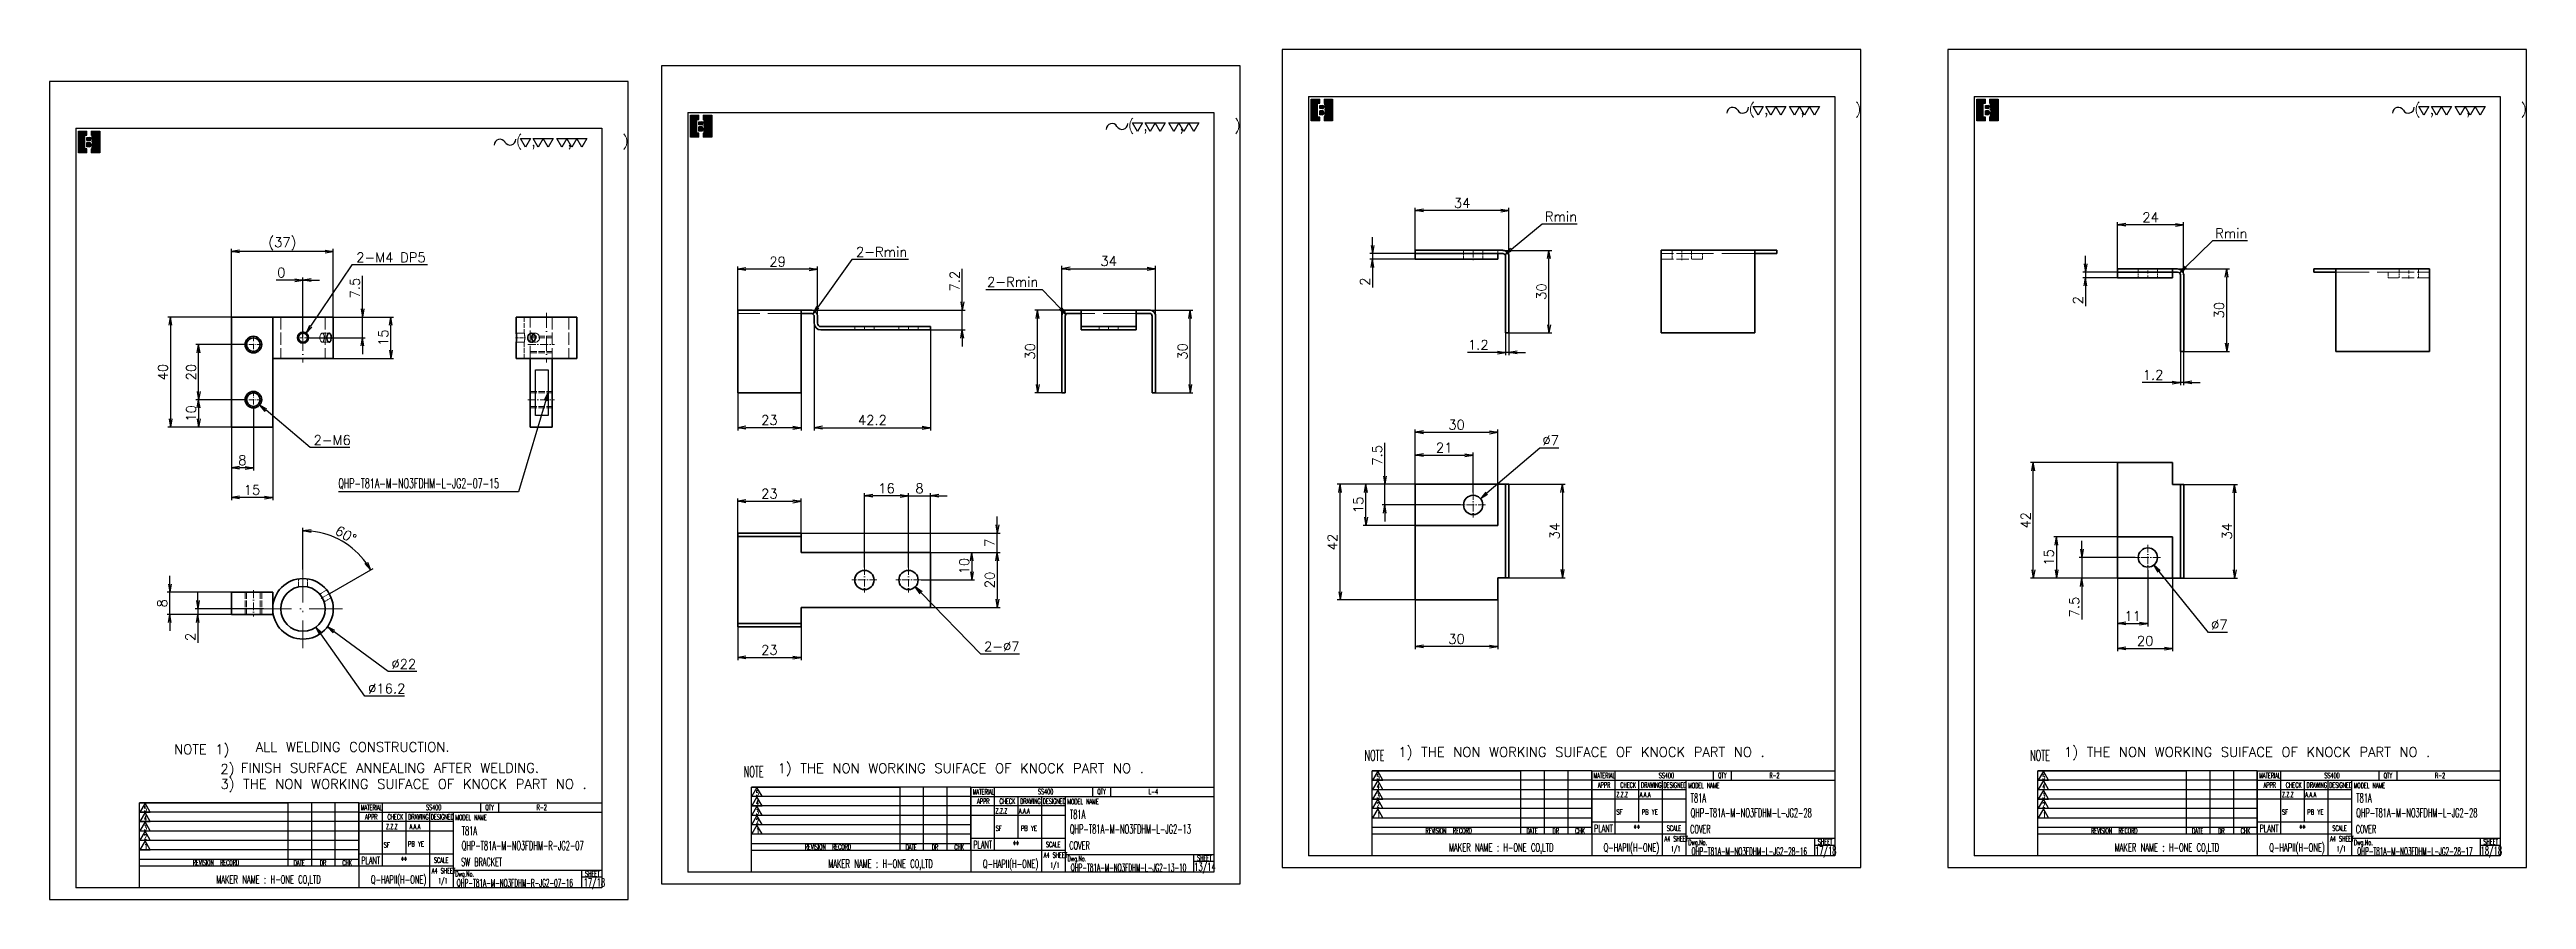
# Model space of a CAD drawing. Header units: inches. Extents: x 26 to 3258, y 12 to 621.
# Drawn here: x 26 to 925, y 12 to 321 of the extents above; entities that cross this region are included whole.
import ezdxf

# ---------------------------------------------------------------- set-up
doc = ezdxf.new("R2010")
doc.units = ezdxf.units.IN
doc.header["$MEASUREMENT"] = 0
for name, pattern in [('AM_ISO02W050', [7.5, 6, -1.5]), ('AM_ISO08W050', [18, 12, -1.5, 3, -1.5]), ('DASHDOT', [18.5, 12, -3, 0.5, -3]), ('DASHED', [15, 12, -3])]:
    doc.linetypes.add(name, pattern=pattern)
doc.layers.add('AM_7', color=2, linetype='AM_ISO08W050', lineweight=25)
doc.layers.add('AM_HID', color=1, linetype='AM_ISO02W050', lineweight=25)
for name, color, linetype in [('list', 3, 'Continuous'), ('title_frame', 7, 'Continuous'), ('word_dim', 253, 'Continuous')]:
    doc.layers.add(name, color=color, linetype=linetype)
doc.styles.add('MX_NOTE_STANDARD', font='txt.shx', dxfattribs={"bigfont": 'bigfont.shx'})
doc.styles.get("Standard").update_dxf_attribs({"font": 'txt', "bigfont": 'gbcbig.shx'})
doc.dimstyles.new('STANDARD 1-1', dxfattribs={"dimtxt": 3.5, "dimasz": 3, "dimexe": 1, "dimexo": 0, "dimgap": 1, "dimtad": 3, "dimdsep": 46, "dimtxsty": 'Standard', "dimblk1": 'OPEN', "dimblk2": 'OPEN', "dimsah": 1, "dimcen": 0, "dimclrd": 256, "dimclre": 256, "dimclrt": 3, "dimazin": 2, "dimtfac": 1, "dimtmove": 0, "dimatfit": 3, "dimldrblk": 'OPEN', "dimfxl": 0, "dimtolj": 1, "dimlwd": 25, "dimlwe": 25, "dimarcsym": 0})
doc.dimstyles.new('STANDARD 1-1$2', dxfattribs={"dimtxt": 3.5, "dimasz": 3, "dimexe": 1, "dimexo": 0, "dimgap": 1, "dimtad": 3, "dimtoh": 1, "dimdsep": 46, "dimtxsty": 'Standard', "dimblk1": 'OPEN', "dimblk2": 'OPEN', "dimsah": 1, "dimcen": 0, "dimclrd": 256, "dimclre": 256, "dimclrt": 3, "dimazin": 2, "dimtfac": 1, "dimtmove": 0, "dimatfit": 3, "dimldrblk": 'OPEN', "dimfxl": 0, "dimtolj": 1, "dimlwd": 25, "dimlwe": 25, "dimarcsym": 0})
doc.dimstyles.new('STANDARD 1-1$3', dxfattribs={"dimtxt": 3.5, "dimasz": 3, "dimexe": 1, "dimexo": 0, "dimgap": 1, "dimtad": 3, "dimtoh": 1, "dimdsep": 46, "dimtxsty": 'Standard', "dimblk1": 'OPEN', "dimblk2": 'OPEN', "dimsah": 1, "dimcen": 0, "dimclrd": 256, "dimclre": 256, "dimclrt": 3, "dimazin": 2, "dimtfac": 1, "dimtofl": 0, "dimtmove": 0, "dimatfit": 3, "dimldrblk": 'OPEN', "dimfxl": 0, "dimtolj": 1, "dimlwd": 25, "dimlwe": 25, "dimarcsym": 0})
doc.dimstyles.new('STANDARD 1-1$4', dxfattribs={"dimtxt": 3.5, "dimasz": 3, "dimexe": 1, "dimexo": 0, "dimgap": 1, "dimtad": 3, "dimtoh": 1, "dimdsep": 46, "dimtxsty": 'Standard', "dimblk1": 'OPEN', "dimblk2": 'OPEN', "dimsah": 1, "dimcen": 0, "dimclrd": 256, "dimclre": 256, "dimclrt": 3, "dimazin": 2, "dimtfac": 1, "dimtofl": 0, "dimtmove": 0, "dimatfit": 3, "dimldrblk": 'OPEN', "dimfxl": 0, "dimtolj": 1, "dimlwd": 25, "dimlwe": 25, "dimarcsym": 0})

msp = doc.modelspace()

# ---------------------------------------------------------------- texts
at = {"layer": 'list', "linetype": 'Continuous', "ltscale": 2}
for s, p in [('2) ', (87.853, 57.867)), ('FINISH SURFACE ANNEALING AFTER WELDING.', (95.319, 58.241))]:
    msp.add_text(s, height=3.5, dxfattribs=at).set_placement(p)
at = {"layer": 'title_frame', "color": 3, "linetype": 'Continuous'}
for p in [(642.598, 297.362), (884.198, 297.362), (195.131, 285.762), (417.265, 291.47)]:
    msp.add_text('( ,   ,     )', height=3.75, dxfattribs=at).set_placement(p)
at = {"layer": 'title_frame', "color": 3, "style": 'MX_NOTE_STANDARD'}
for s, height, width, p in [('NOTE', 3.92, 0.545, (503.151, 62.545)), ('NOTE', 3.92, 0.545, (744.751, 62.545)), ('NOTE', 3.92, 0.545, (277.818, 56.652)), ('5', 1.88, 0.545, (507.567, 55.764)), ('4', 1.88, 0.545, (507.567, 52.357)), ('MATERIAL', 1.9333, 0.545, (586.279, 56.188)), ('APPR', 1.9333, 0.545, (587.875, 52.787)), ('CHECK', 1.9333, 0.545, (595.971, 52.787)), ('DRAWING', 1.9333, 0.545, (603.49, 52.787)), ('SS400', 1.9333, 0.545, (609.98, 56.272)), ('DESIGNED', 1.9333, 0.545, (611.681, 52.787)), ('MODEL NAME', 1.9333, 0.545, (620.61, 52.639)), ('QTY', 1.9333, 0.545, (631.48, 56.272)), ('R-2', 1.9333, 0.545, (650.108, 56.272)), ('5', 1.88, 0.545, (749.167, 55.764)), ('4', 1.88, 0.545, (749.167, 52.357)), ('MATERIAL', 1.9333, 0.545, (827.879, 56.188)), ('APPR', 1.9333, 0.545, (829.475, 52.787)), ('CHECK', 1.9333, 0.545, (837.571, 52.787)), ('DRAWING', 1.9333, 0.545, (845.09, 52.787)), ('SS400', 1.9333, 0.545, (851.58, 56.272)), ('DESIGNED', 1.9333, 0.545, (853.282, 52.787)), ('MODEL NAME', 1.9333, 0.545, (862.21, 52.639)), ('QTY', 1.9333, 0.545, (873.08, 56.272)), ('R-2', 1.9333, 0.545, (891.708, 56.272)), ('5', 1.88, 0.545, (60.1, 44.164)), ('MATERIAL', 1.9333, 0.545, (138.812, 44.588)), ('SS400', 1.9333, 0.545, (162.513, 44.672)), ('QTY', 1.9333, 0.545, (184.013, 44.672)), ('R-2', 1.9333, 0.545, (202.641, 44.672)), ('5', 1.88, 0.545, (282.234, 49.872)), ('4', 1.88, 0.545, (282.234, 46.464)), ('MATERIAL', 1.9333, 0.545, (360.946, 50.296)), ('APPR', 1.9333, 0.545, (362.542, 46.894)), ('Z.Z.Z', 1.862, 0.545, (369.215, 43.428)), ('CHECK', 1.9333, 0.545, (370.637, 46.894)), ('A.A.A', 1.862, 0.545, (377.709, 43.428)), ('DRAWING', 1.9333, 0.545, (378.157, 46.894)), ('SS400', 1.9333, 0.545, (384.647, 50.38)), ('DESIGNED', 1.9333, 0.545, (386.348, 46.894)), ('MODEL NAME', 1.9333, 0.545, (395.277, 46.747)), ('QTY', 1.9333, 0.545, (406.147, 50.38)), ('L-4', 1.9333, 0.545, (424.775, 50.38)), ('3', 1.88, 0.545, (507.567, 48.898)), ('2', 1.88, 0.545, (507.567, 45.553)), ('Z.Z.Z', 1.862, 0.545, (594.548, 49.32)), ('A.A.A', 1.862, 0.545, (603.042, 49.32)), ('T81A', 3.234, 0.545, (621.532, 47.409)), ('QHP-T81A-M-NO3FDHM-L-JG2-28', 3.234, 0.545, (621.532, 42.043)), ('3', 1.88, 0.545, (749.167, 48.898)), ('2', 1.88, 0.545, (749.167, 45.553)), ('Z.Z.Z', 1.862, 0.545, (836.149, 49.32)), ('A.A.A', 1.862, 0.545, (844.642, 49.32)), ('T81A', 3.234, 0.545, (863.132, 47.409)), ('QHP-T81A-M-NO3FDHM-L-JG2-28', 3.234, 0.545, (863.132, 42.043)), ('4', 1.88, 0.545, (60.1, 40.756)), ('3', 1.88, 0.545, (60.1, 37.297)), ('APPR', 1.9333, 0.545, (140.408, 41.186)), ('Z.Z.Z', 1.862, 0.545, (147.939, 37.72)), ('CHECK', 1.9333, 0.545, (148.503, 41.186)), ('DRAWING', 1.9333, 0.545, (156.023, 41.186)), ('A.A.A', 1.862, 0.545, (156.514, 37.72)), ('DESIGNED', 1.9333, 0.545, (164.214, 41.186)), ('MODEL NAME', 1.9333, 0.545, (173.143, 41.039)), ('T81A', 3.234, 0.545, (175.441, 35.505)), ('3', 1.88, 0.545, (282.234, 43.005)), ('2', 1.88, 0.545, (282.234, 39.66)), ('1', 1.88, 0.545, (282.43, 36.201)), ('SF', 1.862, 0.6, (369.242, 37.128)), ('PB YE', 1.862, 0.6, (378.441, 37.128)), ('T81A', 3.234, 0.545, (396.199, 41.517)), ('QHP-T81A-M-NO3FDHM-L-JG2-13', 3.234, 0.545, (396.199, 36.15)), ('1', 1.88, 0.545, (507.763, 42.094)), ('REVISION  RECORD', 1.93334, 0.545, (525.306, 36.207)), ('DATE', 1.9333, 0.545, (561.919, 36.127)), ('DR', 1.9333, 0.545, (571.413, 36.117)), ('CHK', 1.9333, 0.545, (579.59, 36.15)), ('PLANT', 2.6852, 0.545, (586.443, 36.644)), ('SF', 1.862, 0.6, (594.575, 43.02)), ('**', 2.6852, 0.545, (600.8, 36.644)), ('PB YE', 1.862, 0.6, (603.774, 43.02)), ('SCALE', 1.9333, 0.545, (612.857, 37.085)), ('COVER', 2.94, 0.5, (621.344, 36.251)), ('1', 1.88, 0.545, (749.364, 42.094)), ('REVISION  RECORD', 1.93334, 0.545, (766.906, 36.207)), ('DATE', 1.9333, 0.545, (803.519, 36.127)), ('DR', 1.9333, 0.545, (813.013, 36.117)), ('CHK', 1.9333, 0.545, (821.19, 36.15)), ('PLANT', 2.6852, 0.545, (828.043, 36.644)), ('SF', 1.862, 0.6, (836.175, 43.02)), ('**', 2.6852, 0.545, (842.4, 36.644)), ('PB YE', 1.862, 0.6, (845.375, 43.02)), ('SCALE', 1.9333, 0.545, (854.458, 37.085)), ('COVER', 2.94, 0.5, (862.944, 36.251)), ('2', 1.88, 0.545, (60.1, 33.952)), ('1', 1.88, 0.545, (60.296, 30.493)), ('PLANT', 2.6852, 0.545, (138.976, 25.043)), ('SF', 1.862, 0.6, (147.136, 31.04)), ('**', 2.6852, 0.545, (153.333, 25.043)), ('PB YE', 1.862, 0.6, (155.945, 31.42)), ('SCALE', 1.9333, 0.545, (165.39, 25.484)), ('SW BRACKET', 2.94, 0.5, (175.252, 24.347)), ('QHP-T81A-M-NO3FDHM-R-JG2-07', 3.234, 0.545, (175.441, 30.139)), ('REVISION  RECORD', 1.93334, 0.545, (299.973, 30.315)), ('DATE', 1.9333, 0.545, (336.586, 30.235)), ('DR', 1.9333, 0.545, (346.08, 30.225)), ('CHK', 1.9333, 0.545, (354.257, 30.257)), ('PLANT', 2.6852, 0.545, (361.11, 30.751)), ('Q-HAPII(H-ONE)', 2.94, 0.545, (364.63, 23.676)), ('**', 2.6852, 0.545, (375.467, 30.751)), ('A4 SHEET', 1.9333, 0.545, (386.703, 27.374)), ('SCALE', 1.9333, 0.545, (387.524, 31.192)), ('Dwg.No.', 1.9333, 0.545, (395.363, 26.055)), ('COVER', 2.94, 0.5, (396.011, 30.359)), ('SHEET', 1.9333, 0.545, (442.364, 26.285)), ('MAKER NAME : H-ONE CO,LTD ', 2.94, 0.545, (533.811, 29.617)), ('Q-HAPII(H-ONE)', 2.94, 0.545, (589.963, 29.568)), ('A4 SHEET', 1.9333, 0.545, (612.036, 33.267)), ('1/1', 1.9333, 0.545, (614.388, 29.588)), ('Dwg.No.', 1.9333, 0.545, (620.696, 31.948)), ('QHP-T81A-M-NO3FDHM-L-JG2-28-16', 2.8, 0.441, (621.86, 28.277)), ('17/18', 2.94, 0.545, (666.675, 28.466)), ('SHEET', 1.9333, 0.545, (667.697, 32.177)), ('MAKER NAME : H-ONE CO,LTD ', 2.94, 0.545, (775.412, 29.617)), ('Q-HAPII(H-ONE)', 2.94, 0.545, (831.563, 29.568)), ('A4 SHEET', 1.9333, 0.545, (853.637, 33.267)), ('1/1', 1.9333, 0.545, (855.988, 29.588)), ('Dwg.No.', 1.9333, 0.545, (862.296, 31.948)), ('QHP-T81A-M-NO3FDHM-L-JG2-28-17', 2.8, 0.441, (863.461, 28.277)), ('18/18', 2.94, 0.545, (908.275, 28.466)), ('SHEET', 1.9333, 0.545, (909.297, 32.177)), ('REVISION  RECORD', 1.93334, 0.545, (77.839, 24.607)), ('MAKER NAME : H-ONE CO,LTD ', 2.94, 0.545, (86.344, 18.016)), ('DATE', 1.9333, 0.545, (114.452, 24.527)), ('DR', 1.9333, 0.545, (123.946, 24.517)), ('CHK', 1.9333, 0.545, (132.123, 24.549)), ('Q-HAPII(H-ONE)', 2.94, 0.545, (142.496, 17.968)), ('A4 SHEET', 1.9333, 0.545, (164.569, 21.666)), ('1/1', 1.9333, 0.545, (166.921, 17.987)), ('Dwg.No.', 1.9333, 0.545, (173.125, 20.521)), ('QHP-T81A-M-NO3FDHM-R-JG2-07-16', 2.8, 0.441, (173.661, 16.824)), ('17/18', 2.94, 0.545, (219.725, 16.916)), ('SHEET', 1.9333, 0.545, (220.23, 20.577)), ('MAKER NAME : H-ONE CO,LTD ', 2.94, 0.545, (308.478, 23.724)), ('1/1', 1.9333, 0.545, (389.055, 23.695)), ('QHP-T81A-M-NO3FDHM-L-JG2-13-10', 2.8, 0.441, (396.527, 22.385)), ('13/14', 2.94, 0.545, (441.342, 22.573))]:
    msp.add_text(s, height=height, dxfattribs=dict(at, width=width)).set_placement(p)
at = {"layer": 'title_frame', "color": 3, "char_height": 3.5, "width": 176.06683, "attachment_point": 1}
for insert in [(515.465, 67.499), (757.065, 67.499), (290.132, 61.607)]:
    msp.add_mtext('1) THE NON WORKING SUIFACE OF KNOCK PART NO .', dxfattribs=dict(at, insert=insert))
at = {"layer": 'word_dim', "color": 3, "linetype": 'Continuous'}
msp.add_text('NOTE 1) ', height=3.5, dxfattribs=at).set_placement((71.043, 64.955))
at = {"layer": 'word_dim', "color": 3, "ltscale": 2, "insert": (130.671, 161.207), "char_height": 3.5, "attachment_point": 7}
msp.add_mtext('{\\W0.6;QHP-T81A-M-NO3FDHM-L-JG2-07-\\Fromans,bigfont|c134;15}', dxfattribs=at)
at = {"layer": 'word_dim', "color": 3, "char_height": 3.5, "attachment_point": 1}
for s, insert, width in [('    ALL WELDING CONSTRUCTION.', (88.255, 69.327), 151.66667), ('3) THE NON WORKING SUIFACE OF KNOCK PART NO .', (87.873, 55.881), 176.06683)]:
    msp.add_mtext(s, dxfattribs=dict(at, insert=insert, width=width))

# ---------------------------------------------------------------- blocks, each defined once
blk = doc.blocks.new('B\\M+18B40\\M+196A7\\M+100CF\\M+100B0\\M+100B8')
blk.add_hatch(color=1).paths.add_polyline_path([(0.4, 0.81), (0.4, 1), (0, 1), (0, 0), (0.4, 0), (0.4, 0.18), (0.3, 0.18), (0.3, 0.81)])
h = blk.add_hatch(color=1)
edge = h.paths.add_edge_path()
edge.add_arc((0.53, 0.64), 0.07, 360, 450)
edge.add_line((0.53, 0.71), (0.4, 0.71))
edge.add_line((0.4, 0.71), (0.4, 0.57))
edge.add_line((0.4, 0.57), (0.53, 0.57))
edge.add_arc((0.53, 0.64), 0.07, 270, 360)
h = blk.add_hatch(color=1)
edge = h.paths.add_edge_path()
edge.add_arc((0.51, 0.38), 0.095, 0, 90)
edge.add_line((0.51, 0.47), (0.4, 0.47))
edge.add_line((0.4, 0.47), (0.4, 0.28))
edge.add_line((0.4, 0.28), (0.51, 0.28))
edge.add_arc((0.51, 0.38), 0.095, 270, 360)
h = blk.add_hatch(color=1)
edge = h.paths.add_edge_path()
edge.add_line((0.6, 1), (0.6, 0.81))
edge.add_arc((0.58, 0.67), 0.145, 0, 84.0622, ccw=False)
edge.add_arc((0.58, 0.67), 0.145, -69.8287, 0, ccw=False)
edge.add_line((0.63, 0.53), (0.63, 0.51))
edge.add_arc((0.57, 0.35), 0.17, 0, 67.5205, ccw=False)
edge.add_arc((0.57, 0.35), 0.17, -79.8358, 0, ccw=False)
edge.add_line((0.6, 0.19), (0.6, 0))
edge.add_line((0.6, 0), (1, 0))
edge.add_line((1, 0), (1, 1))
edge.add_line((1, 1), (0.6, 1))
at = {"color": 1}
for p, q in [((0, 0), (0, 1)), ((0, 1), (0.4, 1)), ((0.3, 0.81), (0.4, 0.81)), ((0.3, 0.18), (0.3, 0.81)), ((0.4, 0.18), (0.3, 0.18)), ((0.4, 0.81), (0.4, 1)), ((0.4, 0.71), (0.53, 0.71)), ((0.4, 0.57), (0.4, 0.71)), ((0.53, 0.57), (0.4, 0.57)), ((0.51, 0.47), (0.4, 0.47)), ((0.4, 0.28), (0.4, 0.47)), ((0.51, 0.28), (0.4, 0.28)), ((0.4, 0), (0.4, 0.18)), ((0.57, 0.52), (0.57, 0.52)), ((0.6, 1), (0.6, 0.81)), ((0.6, 1), (1, 1)), ((0.6, 0.64), (0.6, 0.64)), ((0.6, 0.19), (0.6, 0)), ((0.61, 0.38), (0.61, 0.38)), ((0.63, 0.53), (0.63, 0.51)), ((0.73, 0.67), (0.73, 0.67)), ((0.74, 0.35), (0.74, 0.35)), ((1, 1), (1, 0)), ((0.4, 0), (0, 0)), ((1, 0), (0.6, 0))]:
    blk.add_line(p, q, dxfattribs=at)
for centre, radius, start, end in [((0.51, 0.38), 0.095, 0, 90), ((0.51, 0.38), 0.095, 270, 0), ((0.53, 0.64), 0.07, 360, 90), ((0.53, 0.64), 0.07, 270, 360), ((0.58, 0.67), 0.145, 360, 84.0622), ((0.57, 0.35), 0.17, 280.1642, 0), ((0.58, 0.67), 0.145, 290.1713, 0), ((0.57, 0.35), 0.17, 0, 67.5205)]:
    blk.add_arc(centre, radius, start, end, dxfattribs=at)
blk.add_attdef('B機密ﾏｰｸ', (-0.09, 1.07), '', height=0.2)
blk = doc.blocks.new('shiage0')
at = {"layer": 'word_dim', "color": 3, "linetype": 'Continuous'}
for centre, start, end in [((1.69, 0), 30, 180), ((4.61, 1.69), 210, 0)]:
    blk.add_arc(centre, 1.69, start, end, dxfattribs=at)
blk = doc.blocks.new('_Open')
at = {"color": 0, "lineweight": -2}
for p, q in [((-1, 0.17), (0, 0)), ((-1, -0.17), (0, 0)), ((0, 0), (-1, 0))]:
    blk.add_line(p, q, dxfattribs=at)
blk = doc.blocks.new('*D64')
at = {"layer": 'DEFPOINTS', "color": 0, "ltscale": 2}
for p in [(118.95, 217.83), (116.72, 214.51)]:
    blk.add_point(p, dxfattribs=at)
at = {"layer": 'word_dim', "lineweight": 25, "ltscale": 2}
for p, q in [((135.55, 242.57), (120.62, 220.32)), ((162.98, 242.57), (135.55, 242.57))]:
    blk.add_line(p, q, dxfattribs=at)
at = {"layer": 'word_dim', "lineweight": 25, "ltscale": 2, "xscale": 3, "yscale": 3, "zscale": 3, "rotation": 236.143664553169}
blk.add_blockref('_Open', (118.95, 217.83), dxfattribs=at)
at = {"layer": 'word_dim', "color": 3, "lineweight": 35, "ltscale": 2, "insert": (149.77, 245.32), "char_height": 3.5, "attachment_point": 5}
blk.add_mtext('\\A1;{\\Fromans,bigfont|c134;2-M4 DP5}', dxfattribs=at)
blk = doc.blocks.new('*D65')
at = {"layer": 'DEFPOINTS', "color": 0, "ltscale": 2}
for p in [(91.84, 223.67), (69.76, 183.67), (91.84, 183.67)]:
    blk.add_point(p, dxfattribs=at)
at = {"layer": 'word_dim', "lineweight": 25, "ltscale": 2}
for p, q in [((91.84, 223.67), (68.76, 223.67)), ((69.76, 220.67), (69.76, 186.67)), ((91.84, 183.67), (68.76, 183.67))]:
    blk.add_line(p, q, dxfattribs=at)
at = {"layer": 'word_dim', "lineweight": 25, "ltscale": 2, "xscale": 3, "yscale": 3, "zscale": 3}
for p, rotation in [((69.76, 223.67), 90), ((69.76, 183.67), 270)]:
    blk.add_blockref('_Open', p, dxfattribs=dict(at, rotation=rotation))
at = {"layer": 'word_dim', "color": 3, "lineweight": 35, "ltscale": 2, "insert": (67.01, 203.67), "char_height": 3.5, "attachment_point": 5, "rotation": 90}
blk.add_mtext('\\A1;40', dxfattribs=at)
blk = doc.blocks.new('*D66')
at = {"layer": 'DEFPOINTS', "color": 0, "ltscale": 2}
for p in [(91.84, 247.49), (91.84, 223.67), (128.84, 223.67)]:
    blk.add_point(p, dxfattribs=at)
at = {"layer": 'word_dim', "lineweight": 25, "ltscale": 2}
for p, q in [((91.84, 223.67), (91.84, 248.49)), ((125.84, 247.49), (94.84, 247.49)), ((128.84, 223.67), (128.84, 248.49))]:
    blk.add_line(p, q, dxfattribs=at)
at = {"layer": 'word_dim', "lineweight": 25, "ltscale": 2, "xscale": 3, "yscale": 3, "zscale": 3, "rotation": 180}
blk.add_blockref('_Open', (91.84, 247.49), dxfattribs=at)
at = {"layer": 'word_dim', "lineweight": 25, "ltscale": 2, "xscale": 3, "yscale": 3, "zscale": 3}
blk.add_blockref('_Open', (128.84, 247.49), dxfattribs=at)
at = {"layer": 'word_dim', "color": 3, "lineweight": 35, "ltscale": 2, "insert": (110.34, 250.24), "char_height": 3.5, "attachment_point": 5}
blk.add_mtext('\\A1;(37)', dxfattribs=at)
blk = doc.blocks.new('*D67')
at = {"layer": 'DEFPOINTS', "color": 0, "ltscale": 2}
for p in [(128.84, 223.67), (149.74, 223.67), (128.84, 208.67)]:
    blk.add_point(p, dxfattribs=at)
at = {"layer": 'word_dim', "lineweight": 25, "ltscale": 2}
for p, q in [((128.84, 223.67), (150.74, 223.67)), ((149.74, 211.67), (149.74, 220.67)), ((128.84, 208.67), (150.74, 208.67))]:
    blk.add_line(p, q, dxfattribs=at)
at = {"layer": 'word_dim', "lineweight": 25, "ltscale": 2, "xscale": 3, "yscale": 3, "zscale": 3}
for p, rotation in [((149.74, 223.67), 90), ((149.74, 208.67), 270)]:
    blk.add_blockref('_Open', p, dxfattribs=dict(at, rotation=rotation))
at = {"layer": 'word_dim', "color": 3, "lineweight": 35, "ltscale": 2, "insert": (146.99, 216.17), "char_height": 3.5, "attachment_point": 5, "rotation": 90}
blk.add_mtext('\\A1;15', dxfattribs=at)
blk = doc.blocks.new('*D68')
at = {"layer": 'DEFPOINTS', "color": 0, "ltscale": 2}
for p in [(119.95, 216.17), (128.84, 223.67), (139.44, 223.67)]:
    blk.add_point(p, dxfattribs=at)
at = {"layer": 'word_dim', "lineweight": 25, "ltscale": 2}
for p, q in [((139.44, 226.67), (139.44, 238.67)), ((119.95, 216.17), (140.44, 216.17)), ((128.84, 223.67), (140.44, 223.67)), ((139.44, 216.17), (139.44, 223.67)), ((139.44, 213.17), (139.44, 210.17))]:
    blk.add_line(p, q, dxfattribs=at)
at = {"layer": 'word_dim', "lineweight": 25, "ltscale": 2, "xscale": 3, "yscale": 3, "zscale": 3}
for p, rotation in [((139.44, 223.67), 270), ((139.44, 216.17), 90)]:
    blk.add_blockref('_Open', p, dxfattribs=dict(at, rotation=rotation))
at = {"layer": 'word_dim', "color": 3, "lineweight": 35, "ltscale": 2, "insert": (136.69, 234.17), "char_height": 3.5, "attachment_point": 5, "rotation": 90}
blk.add_mtext('\\A1;7.5', dxfattribs=at)
blk = doc.blocks.new('*D69')
at = {"layer": 'DEFPOINTS', "color": 0, "ltscale": 2}
for p in [(117.84, 237.08), (117.84, 225.17), (117.84, 216.17)]:
    blk.add_point(p, dxfattribs=at)
at = {"layer": 'word_dim', "lineweight": 25, "ltscale": 2}
for p, q in [((114.84, 237.08), (108.09, 237.08)), ((117.84, 216.17), (117.84, 238.08)), ((117.84, 225.17), (117.84, 238.08)), ((117.84, 237.08), (117.84, 237.08)), ((120.84, 237.08), (123.84, 237.08))]:
    blk.add_line(p, q, dxfattribs=at)
at = {"layer": 'word_dim', "lineweight": 25, "ltscale": 2, "xscale": 3, "yscale": 3, "zscale": 3}
blk.add_blockref('_Open', (117.84, 237.08), dxfattribs=at)
at = {"layer": 'word_dim', "lineweight": 25, "ltscale": 2, "xscale": 3, "yscale": 3, "zscale": 3, "rotation": 180}
blk.add_blockref('_Open', (117.84, 237.08), dxfattribs=at)
at = {"layer": 'word_dim', "color": 3, "lineweight": 35, "ltscale": 2, "insert": (109.96, 239.83), "char_height": 3.5, "attachment_point": 5}
blk.add_mtext('\\A1;0', dxfattribs=at)
blk = doc.blocks.new('*D70')
at = {"layer": 'DEFPOINTS', "color": 0, "ltscale": 2}
for p in [(91.84, 183.67), (106.84, 183.67), (91.84, 158.17)]:
    blk.add_point(p, dxfattribs=at)
at = {"layer": 'word_dim', "lineweight": 25, "ltscale": 2}
for p, q in [((91.84, 183.67), (91.84, 157.17)), ((106.84, 183.67), (106.84, 157.17)), ((103.84, 158.17), (94.84, 158.17))]:
    blk.add_line(p, q, dxfattribs=at)
at = {"layer": 'word_dim', "lineweight": 25, "ltscale": 2, "xscale": 3, "yscale": 3, "zscale": 3, "rotation": 180}
blk.add_blockref('_Open', (91.84, 158.17), dxfattribs=at)
at = {"layer": 'word_dim', "lineweight": 25, "ltscale": 2, "xscale": 3, "yscale": 3, "zscale": 3}
blk.add_blockref('_Open', (106.84, 158.17), dxfattribs=at)
at = {"layer": 'word_dim', "color": 3, "lineweight": 35, "ltscale": 2, "insert": (99.34, 160.92), "char_height": 3.5, "attachment_point": 5}
blk.add_mtext('\\A1;15', dxfattribs=at)
blk = doc.blocks.new('*D71')
at = {"layer": 'DEFPOINTS', "color": 0, "ltscale": 2}
for p in [(96.64, 193.67), (79.95, 183.67), (91.84, 183.67)]:
    blk.add_point(p, dxfattribs=at)
at = {"layer": 'word_dim', "lineweight": 25, "ltscale": 2}
for p, q in [((96.64, 193.67), (78.95, 193.67)), ((79.95, 190.67), (79.95, 186.67)), ((91.84, 183.67), (78.95, 183.67))]:
    blk.add_line(p, q, dxfattribs=at)
at = {"layer": 'word_dim', "lineweight": 25, "ltscale": 2, "xscale": 3, "yscale": 3, "zscale": 3}
for p, rotation in [((79.95, 193.67), 90), ((79.95, 183.67), 270)]:
    blk.add_blockref('_Open', p, dxfattribs=dict(at, rotation=rotation))
at = {"layer": 'word_dim', "color": 3, "lineweight": 35, "ltscale": 2, "insert": (77.2, 188.67), "char_height": 3.5, "attachment_point": 5, "rotation": 90}
blk.add_mtext('\\A1;10', dxfattribs=at)
blk = doc.blocks.new('*D72')
at = {"layer": 'DEFPOINTS', "color": 0, "ltscale": 2}
for p in [(79.95, 213.67), (96.64, 213.67), (96.64, 193.67)]:
    blk.add_point(p, dxfattribs=at)
at = {"layer": 'word_dim', "lineweight": 25, "ltscale": 2}
for p, q in [((96.64, 213.67), (78.95, 213.67)), ((79.95, 196.67), (79.95, 210.67)), ((96.64, 193.67), (78.95, 193.67))]:
    blk.add_line(p, q, dxfattribs=at)
at = {"layer": 'word_dim', "lineweight": 25, "ltscale": 2, "xscale": 3, "yscale": 3, "zscale": 3}
for p, rotation in [((79.95, 213.67), 90), ((79.95, 193.67), 270)]:
    blk.add_blockref('_Open', p, dxfattribs=dict(at, rotation=rotation))
at = {"layer": 'word_dim', "color": 3, "lineweight": 35, "ltscale": 2, "insert": (77.2, 203.67), "char_height": 3.5, "attachment_point": 5, "rotation": 90}
blk.add_mtext('\\A1;20', dxfattribs=at)
blk = doc.blocks.new('*D73')
at = {"layer": 'DEFPOINTS', "color": 0, "ltscale": 2}
for p in [(99.84, 190.47), (91.84, 183.67), (91.84, 168.91)]:
    blk.add_point(p, dxfattribs=at)
at = {"layer": 'word_dim', "lineweight": 25, "ltscale": 2}
for p, q in [((99.84, 190.47), (99.84, 167.91)), ((91.84, 183.67), (91.84, 167.91)), ((96.84, 168.91), (94.84, 168.91))]:
    blk.add_line(p, q, dxfattribs=at)
at = {"layer": 'word_dim', "lineweight": 25, "ltscale": 2, "xscale": 3, "yscale": 3, "zscale": 3, "rotation": 180}
blk.add_blockref('_Open', (91.84, 168.91), dxfattribs=at)
at = {"layer": 'word_dim', "lineweight": 25, "ltscale": 2, "xscale": 3, "yscale": 3, "zscale": 3}
blk.add_blockref('_Open', (99.84, 168.91), dxfattribs=at)
at = {"layer": 'word_dim', "color": 3, "lineweight": 35, "ltscale": 2, "insert": (95.84, 171.66), "char_height": 3.5, "attachment_point": 5}
blk.add_mtext('\\A1;8', dxfattribs=at)
blk = doc.blocks.new('*D74')
at = {"layer": 'DEFPOINTS', "color": 0, "ltscale": 2}
for p in [(97.55, 195.6), (102.13, 191.73)]:
    blk.add_point(p, dxfattribs=at)
at = {"layer": 'word_dim', "lineweight": 25, "ltscale": 2}
for p, q in [((120.45, 176.27), (104.42, 189.8)), ((134.87, 176.27), (120.45, 176.27))]:
    blk.add_line(p, q, dxfattribs=at)
at = {"layer": 'word_dim', "lineweight": 25, "ltscale": 2, "xscale": 3, "yscale": 3, "zscale": 3, "rotation": 139.8345215544454}
blk.add_blockref('_Open', (102.13, 191.73), dxfattribs=at)
at = {"layer": 'word_dim', "color": 3, "ltscale": 2, "insert": (128.45, 179.02), "char_height": 3.5, "attachment_point": 5}
blk.add_mtext('\\A1;2-M6', dxfattribs=at)
blk = doc.blocks.new('A$C78DE67E4')
at = {"layer": 'word_dim', "color": 3, "ltscale": 2}
blk.add_lwpolyline([(-6.2, 4.65), (10.44, 4.65), (10.44, 0), (-6.2, 0)], close=True, dxfattribs=at)
blk = doc.blocks.new('*D75')
at = {"layer": 'DEFPOINTS', "color": 0, "ltscale": 2}
for p in [(108.98, 124.24), (126.7, 111.2)]:
    blk.add_point(p, dxfattribs=at)
at = {"layer": 'word_dim', "lineweight": 25, "ltscale": 2}
for p, q in [((148.77, 94.94), (129.11, 109.42)), ((159.1, 94.94), (148.77, 94.94))]:
    blk.add_line(p, q, dxfattribs=at)
at = {"layer": 'word_dim', "lineweight": 25, "ltscale": 2, "xscale": 3, "yscale": 3, "zscale": 3, "rotation": 143.6337331452996}
blk.add_blockref('_Open', (126.7, 111.2), dxfattribs=at)
at = {"layer": 'word_dim', "color": 3, "lineweight": 35, "ltscale": 2, "insert": (154.44, 97.69), "char_height": 3.5, "attachment_point": 5}
blk.add_mtext('\\A1;∅22', dxfattribs=at)
blk = doc.blocks.new('*D76')
at = {"layer": 'DEFPOINTS', "color": 0, "ltscale": 2}
for p in [(113.15, 124.32), (122.53, 111.11)]:
    blk.add_point(p, dxfattribs=at)
at = {"layer": 'word_dim', "lineweight": 25, "ltscale": 2}
for p, q in [((140.34, 86.03), (124.26, 108.67)), ((154.67, 86.03), (140.34, 86.03))]:
    blk.add_line(p, q, dxfattribs=at)
at = {"layer": 'word_dim', "lineweight": 25, "ltscale": 2, "xscale": 3, "yscale": 3, "zscale": 3, "rotation": 125.3739887550378}
blk.add_blockref('_Open', (122.53, 111.11), dxfattribs=at)
at = {"layer": 'word_dim', "color": 3, "lineweight": 35, "ltscale": 2, "insert": (148.25, 88.78), "char_height": 3.5, "attachment_point": 5}
blk.add_mtext('\\A1;∅16.2', dxfattribs=at)
blk = doc.blocks.new('*D77')
at = {"layer": 'DEFPOINTS', "color": 0, "ltscale": 2}
for p in [(136.07, 139.44), (117.84, 132.02), (124.45, 121.54), (127.54, 123.32), (117.84, 103.42)]:
    blk.add_point(p, dxfattribs=at)
at = {"layer": 'word_dim', "lineweight": 25, "ltscale": 2}
for p, q in [((117.84, 132.02), (117.84, 147.08)), ((127.54, 123.32), (143.26, 132.4))]:
    blk.add_line(p, q, dxfattribs=at)
blk.add_arc((117.84, 117.72), 28.36, 36.06386, 83.93614, dxfattribs=at)
at = {"layer": 'word_dim', "lineweight": 25, "ltscale": 2, "xscale": 3, "yscale": 3, "zscale": 3}
for p, rotation in [((117.84, 146.08), 176.9680704648366), ((142.4, 131.9), 303.0319270954249)]:
    blk.add_blockref('_Open', p, dxfattribs=dict(at, rotation=rotation))
at = {"layer": 'word_dim', "color": 3, "lineweight": 35, "ltscale": 2, "insert": (133.39, 144.66), "char_height": 3.5, "attachment_point": 5, "rotation": 330}
blk.add_mtext('\\A1;60°', dxfattribs=at)
blk = doc.blocks.new('*D78')
at = {"layer": 'DEFPOINTS', "color": 0, "ltscale": 2}
for p in [(69.5, 123.72), (91.84, 123.72), (91.84, 115.72)]:
    blk.add_point(p, dxfattribs=at)
at = {"layer": 'word_dim', "lineweight": 25, "ltscale": 2}
for p, q in [((69.5, 126.72), (69.5, 129.72)), ((91.84, 123.72), (68.5, 123.72)), ((69.5, 115.72), (69.5, 123.72)), ((91.84, 115.72), (68.5, 115.72)), ((69.5, 112.72), (69.5, 109.72))]:
    blk.add_line(p, q, dxfattribs=at)
at = {"layer": 'word_dim', "lineweight": 25, "ltscale": 2, "xscale": 3, "yscale": 3, "zscale": 3}
for p, rotation in [((69.5, 123.72), 270), ((69.5, 115.72), 90)]:
    blk.add_blockref('_Open', p, dxfattribs=dict(at, rotation=rotation))
at = {"layer": 'word_dim', "color": 3, "ltscale": 2, "insert": (66.75, 119.72), "char_height": 3.5, "attachment_point": 5, "rotation": 90}
blk.add_mtext('\\A1;8', dxfattribs=at)
blk = doc.blocks.new('*D79')
at = {"layer": 'DEFPOINTS', "color": 0, "ltscale": 2}
for p in [(103.54, 117.72), (79.69, 115.72), (91.84, 115.72)]:
    blk.add_point(p, dxfattribs=at)
at = {"layer": 'word_dim', "lineweight": 25, "ltscale": 2}
for p, q in [((103.54, 117.72), (78.69, 117.72)), ((79.69, 120.72), (79.69, 123.72)), ((79.69, 117.72), (79.69, 115.72)), ((91.84, 115.72), (78.69, 115.72)), ((79.69, 112.72), (79.69, 105.38))]:
    blk.add_line(p, q, dxfattribs=at)
at = {"layer": 'word_dim', "lineweight": 25, "ltscale": 2, "xscale": 3, "yscale": 3, "zscale": 3}
for p, rotation in [((79.69, 117.72), 270), ((79.69, 115.72), 90)]:
    blk.add_blockref('_Open', p, dxfattribs=dict(at, rotation=rotation))
at = {"layer": 'word_dim', "color": 3, "ltscale": 2, "insert": (76.94, 107.55), "char_height": 3.5, "attachment_point": 5, "rotation": 90}
blk.add_mtext('\\A1;2', dxfattribs=at)
blk = doc.blocks.new('*D80')
at = {"layer": 'DEFPOINTS', "color": 0, "ltscale": 2}
for p in [(384.5, 226.19), (395.48, 226.19), (393.28, 196.19)]:
    blk.add_point(p, dxfattribs=at)
at = {"layer": 'word_dim', "lineweight": 25, "ltscale": 2}
for p, q in [((395.48, 226.19), (383.5, 226.19)), ((384.5, 199.19), (384.5, 223.19)), ((393.28, 196.19), (383.5, 196.19))]:
    blk.add_line(p, q, dxfattribs=at)
at = {"layer": 'word_dim', "lineweight": 25, "ltscale": 2, "xscale": 3, "yscale": 3, "zscale": 3}
for p, rotation in [((384.5, 226.19), 90), ((384.5, 196.19), 270)]:
    blk.add_blockref('_Open', p, dxfattribs=dict(at, rotation=rotation))
at = {"layer": 'word_dim', "color": 3, "ltscale": 2, "insert": (381.75, 211.19), "char_height": 3.5, "attachment_point": 5, "rotation": 90}
blk.add_mtext('\\A1;30', dxfattribs=at)
blk = doc.blocks.new('*D81')
at = {"layer": 'DEFPOINTS', "color": 0, "ltscale": 2}
for p in [(425.08, 226.19), (439.86, 226.19), (427.28, 196.19)]:
    blk.add_point(p, dxfattribs=at)
at = {"layer": 'word_dim', "lineweight": 25, "ltscale": 2}
for p, q in [((425.08, 226.19), (440.86, 226.19)), ((439.86, 199.19), (439.86, 223.19)), ((427.28, 196.19), (440.86, 196.19))]:
    blk.add_line(p, q, dxfattribs=at)
at = {"layer": 'word_dim', "lineweight": 25, "ltscale": 2, "xscale": 3, "yscale": 3, "zscale": 3}
for p, rotation in [((439.86, 226.19), 90), ((439.86, 196.19), 270)]:
    blk.add_blockref('_Open', p, dxfattribs=dict(at, rotation=rotation))
at = {"layer": 'word_dim', "color": 3, "ltscale": 2, "insert": (437.11, 211.19), "char_height": 3.5, "attachment_point": 5, "rotation": 90}
blk.add_mtext('\\A1;30', dxfattribs=at)
blk = doc.blocks.new('*D82')
at = {"layer": 'DEFPOINTS', "color": 0, "ltscale": 2}
for p in [(427.28, 241.23), (393.28, 223.99), (427.28, 223.99)]:
    blk.add_point(p, dxfattribs=at)
at = {"layer": 'word_dim', "lineweight": 25, "ltscale": 2}
for p, q in [((393.28, 223.99), (393.28, 242.23)), ((396.28, 241.23), (424.28, 241.23)), ((427.28, 223.99), (427.28, 242.23))]:
    blk.add_line(p, q, dxfattribs=at)
at = {"layer": 'word_dim', "lineweight": 25, "ltscale": 2, "xscale": 3, "yscale": 3, "zscale": 3, "rotation": 180}
blk.add_blockref('_Open', (393.28, 241.23), dxfattribs=at)
at = {"layer": 'word_dim', "lineweight": 25, "ltscale": 2, "xscale": 3, "yscale": 3, "zscale": 3}
blk.add_blockref('_Open', (427.28, 241.23), dxfattribs=at)
at = {"layer": 'word_dim', "color": 3, "ltscale": 2, "insert": (410.28, 243.98), "char_height": 3.5, "attachment_point": 5}
blk.add_mtext('\\A1;34', dxfattribs=at)
blk = doc.blocks.new('*D83')
at = {"layer": 'DEFPOINTS', "color": 0, "ltscale": 2}
for p in [(394.78, 224.71), (395.48, 223.99)]:
    blk.add_point(p, dxfattribs=at)
at = {"layer": 'word_dim', "lineweight": 25, "ltscale": 2}
for p, q in [((365.68, 233.68), (386.18, 233.68)), ((386.18, 233.68), (392.71, 226.88))]:
    blk.add_line(p, q, dxfattribs=at)
at = {"layer": 'word_dim', "lineweight": 25, "ltscale": 2, "xscale": 3, "yscale": 3, "zscale": 3, "rotation": 313.807398219854}
blk.add_blockref('_Open', (394.78, 224.71), dxfattribs=at)
at = {"layer": 'word_dim', "color": 3, "ltscale": 2, "insert": (375.43, 236.43), "char_height": 3.5, "attachment_point": 5}
blk.add_mtext('\\A1;{\\Fromans,bigfont|c134;2-Rmin}', dxfattribs=at)
blk = doc.blocks.new('*D84')
at = {"layer": 'DEFPOINTS', "color": 0, "ltscale": 2}
for p in [(298.62, 145.2), (369.86, 145.2), (345.62, 138.2)]:
    blk.add_point(p, dxfattribs=at)
at = {"layer": 'word_dim', "lineweight": 25, "ltscale": 2}
for p, q in [((298.62, 145.2), (370.86, 145.2)), ((369.86, 148.2), (369.86, 151.2)), ((369.86, 138.2), (369.86, 145.2)), ((345.62, 138.2), (370.86, 138.2)), ((369.86, 135.2), (369.86, 132.2))]:
    blk.add_line(p, q, dxfattribs=at)
at = {"layer": 'word_dim', "lineweight": 25, "ltscale": 2, "xscale": 3, "yscale": 3, "zscale": 3}
for p, rotation in [((369.86, 145.2), 270), ((369.86, 138.2), 90)]:
    blk.add_blockref('_Open', p, dxfattribs=dict(at, rotation=rotation))
at = {"layer": 'word_dim', "color": 3, "ltscale": 2, "insert": (367.11, 141.7), "char_height": 3.5, "attachment_point": 5, "rotation": 90}
blk.add_mtext('\\A1;7', dxfattribs=at)
blk = doc.blocks.new('*D85')
at = {"layer": 'DEFPOINTS', "color": 0, "ltscale": 2}
for p in [(345.62, 138.2), (345.62, 118.2), (369.86, 118.2)]:
    blk.add_point(p, dxfattribs=at)
at = {"layer": 'word_dim', "lineweight": 25, "ltscale": 2}
for p, q in [((345.62, 138.2), (370.86, 138.2)), ((369.86, 135.2), (369.86, 121.2)), ((345.62, 118.2), (370.86, 118.2))]:
    blk.add_line(p, q, dxfattribs=at)
at = {"layer": 'word_dim', "lineweight": 25, "ltscale": 2, "xscale": 3, "yscale": 3, "zscale": 3}
for p, rotation in [((369.86, 138.2), 90), ((369.86, 118.2), 270)]:
    blk.add_blockref('_Open', p, dxfattribs=dict(at, rotation=rotation))
at = {"layer": 'word_dim', "color": 3, "ltscale": 2, "insert": (367.11, 128.2), "char_height": 3.5, "attachment_point": 5, "rotation": 90}
blk.add_mtext('\\A1;20', dxfattribs=at)
blk = doc.blocks.new('*D86')
at = {"layer": 'DEFPOINTS', "color": 0, "ltscale": 2}
for p in [(345.62, 138.2), (342.17, 128.2), (360.62, 128.2)]:
    blk.add_point(p, dxfattribs=at)
at = {"layer": 'word_dim', "lineweight": 25, "ltscale": 2}
for p, q in [((345.62, 138.2), (361.62, 138.2)), ((360.62, 135.2), (360.62, 131.2)), ((342.17, 128.2), (361.62, 128.2))]:
    blk.add_line(p, q, dxfattribs=at)
at = {"layer": 'word_dim', "lineweight": 25, "ltscale": 2, "xscale": 3, "yscale": 3, "zscale": 3}
for p, rotation in [((360.62, 138.2), 90), ((360.62, 128.2), 270)]:
    blk.add_blockref('_Open', p, dxfattribs=dict(at, rotation=rotation))
at = {"layer": 'word_dim', "color": 3, "ltscale": 2, "insert": (357.87, 133.2), "char_height": 3.5, "attachment_point": 5, "rotation": 90}
blk.add_mtext('\\A1;10', dxfattribs=at)
blk = doc.blocks.new('*D87')
at = {"layer": 'DEFPOINTS', "color": 0, "ltscale": 2}
for p in [(345.62, 158.73), (345.62, 138.2), (337.62, 132.75)]:
    blk.add_point(p, dxfattribs=at)
at = {"layer": 'word_dim', "lineweight": 25, "ltscale": 2}
for p, q in [((334.62, 158.73), (331.62, 158.73)), ((337.62, 132.75), (337.62, 159.73)), ((337.62, 158.73), (345.62, 158.73)), ((345.62, 138.2), (345.62, 159.73)), ((348.62, 158.73), (351.62, 158.73))]:
    blk.add_line(p, q, dxfattribs=at)
at = {"layer": 'word_dim', "lineweight": 25, "ltscale": 2, "xscale": 3, "yscale": 3, "zscale": 3}
blk.add_blockref('_Open', (337.62, 158.73), dxfattribs=at)
at = {"layer": 'word_dim', "lineweight": 25, "ltscale": 2, "xscale": 3, "yscale": 3, "zscale": 3, "rotation": 180}
blk.add_blockref('_Open', (345.62, 158.73), dxfattribs=at)
at = {"layer": 'word_dim', "color": 3, "ltscale": 2, "insert": (341.62, 161.48), "char_height": 3.5, "attachment_point": 5}
blk.add_mtext('\\A1;8', dxfattribs=at)
blk = doc.blocks.new('*D88')
at = {"layer": 'DEFPOINTS', "color": 0, "ltscale": 2}
for p in [(321.62, 158.73), (321.62, 132.75), (337.62, 132.75)]:
    blk.add_point(p, dxfattribs=at)
at = {"layer": 'word_dim', "lineweight": 25, "ltscale": 2}
for p, q in [((321.62, 132.75), (321.62, 159.73)), ((334.62, 158.73), (324.62, 158.73)), ((337.62, 132.75), (337.62, 159.73))]:
    blk.add_line(p, q, dxfattribs=at)
at = {"layer": 'word_dim', "lineweight": 25, "ltscale": 2, "xscale": 3, "yscale": 3, "zscale": 3, "rotation": 180}
blk.add_blockref('_Open', (321.62, 158.73), dxfattribs=at)
at = {"layer": 'word_dim', "lineweight": 25, "ltscale": 2, "xscale": 3, "yscale": 3, "zscale": 3}
blk.add_blockref('_Open', (337.62, 158.73), dxfattribs=at)
at = {"layer": 'word_dim', "color": 3, "ltscale": 2, "insert": (329.62, 161.48), "char_height": 3.5, "attachment_point": 5}
blk.add_mtext('\\A1;16', dxfattribs=at)
blk = doc.blocks.new('*D89')
at = {"layer": 'DEFPOINTS', "color": 0, "ltscale": 2}
for p in [(275.62, 196.19), (298.62, 196.19), (275.62, 183.49)]:
    blk.add_point(p, dxfattribs=at)
at = {"layer": 'word_dim', "lineweight": 25, "ltscale": 2}
for p, q in [((275.62, 196.19), (275.62, 182.49)), ((298.62, 196.19), (298.62, 182.49)), ((295.62, 183.49), (278.62, 183.49))]:
    blk.add_line(p, q, dxfattribs=at)
at = {"layer": 'word_dim', "lineweight": 25, "ltscale": 2, "xscale": 3, "yscale": 3, "zscale": 3, "rotation": 180}
blk.add_blockref('_Open', (275.62, 183.49), dxfattribs=at)
at = {"layer": 'word_dim', "lineweight": 25, "ltscale": 2, "xscale": 3, "yscale": 3, "zscale": 3}
blk.add_blockref('_Open', (298.62, 183.49), dxfattribs=at)
at = {"layer": 'word_dim', "color": 3, "ltscale": 2, "insert": (287.12, 186.24), "char_height": 3.5, "attachment_point": 5}
blk.add_mtext('\\A1;23', dxfattribs=at)
blk = doc.blocks.new('*D90')
at = {"layer": 'DEFPOINTS', "color": 0, "ltscale": 2}
for p in [(275.62, 241.02), (275.62, 226.19), (304.62, 223.79)]:
    blk.add_point(p, dxfattribs=at)
at = {"layer": 'word_dim', "lineweight": 25, "ltscale": 2}
for p, q in [((275.62, 226.19), (275.62, 242.02)), ((301.62, 241.02), (278.62, 241.02)), ((304.62, 223.79), (304.62, 242.02))]:
    blk.add_line(p, q, dxfattribs=at)
at = {"layer": 'word_dim', "lineweight": 25, "ltscale": 2, "xscale": 3, "yscale": 3, "zscale": 3, "rotation": 180}
blk.add_blockref('_Open', (275.62, 241.02), dxfattribs=at)
at = {"layer": 'word_dim', "lineweight": 25, "ltscale": 2, "xscale": 3, "yscale": 3, "zscale": 3}
blk.add_blockref('_Open', (304.62, 241.02), dxfattribs=at)
at = {"layer": 'word_dim', "color": 3, "ltscale": 2, "insert": (290.12, 243.77), "char_height": 3.5, "attachment_point": 5}
blk.add_mtext('\\A1;29', dxfattribs=at)
blk = doc.blocks.new('*D91')
at = {"layer": 'DEFPOINTS', "color": 0, "ltscale": 2}
for p in [(303.42, 221.39), (345.62, 218.99), (345.62, 183.49)]:
    blk.add_point(p, dxfattribs=at)
at = {"layer": 'word_dim', "lineweight": 25, "ltscale": 2}
for p, q in [((303.42, 221.39), (303.42, 182.49)), ((345.62, 218.99), (345.62, 182.49)), ((306.42, 183.49), (342.62, 183.49))]:
    blk.add_line(p, q, dxfattribs=at)
at = {"layer": 'word_dim', "lineweight": 25, "ltscale": 2, "xscale": 3, "yscale": 3, "zscale": 3, "rotation": 180}
blk.add_blockref('_Open', (303.42, 183.49), dxfattribs=at)
at = {"layer": 'word_dim', "lineweight": 25, "ltscale": 2, "xscale": 3, "yscale": 3, "zscale": 3}
blk.add_blockref('_Open', (345.62, 183.49), dxfattribs=at)
at = {"layer": 'word_dim', "color": 3, "ltscale": 2, "insert": (324.52, 186.24), "char_height": 3.5, "attachment_point": 5}
blk.add_mtext('\\A1;42.2', dxfattribs=at)
blk = doc.blocks.new('*D92')
at = {"layer": 'DEFPOINTS', "color": 0, "ltscale": 2}
for p in [(302.22, 226.19), (357.16, 226.19), (345.62, 218.99)]:
    blk.add_point(p, dxfattribs=at)
at = {"layer": 'word_dim', "lineweight": 25, "ltscale": 2}
for p, q in [((357.16, 229.19), (357.16, 241.19)), ((302.22, 226.19), (358.16, 226.19)), ((357.16, 218.99), (357.16, 226.19)), ((345.62, 218.99), (358.16, 218.99)), ((357.16, 215.99), (357.16, 212.99))]:
    blk.add_line(p, q, dxfattribs=at)
at = {"layer": 'word_dim', "lineweight": 25, "ltscale": 2, "xscale": 3, "yscale": 3, "zscale": 3}
for p, rotation in [((357.16, 226.19), 270), ((357.16, 218.99), 90)]:
    blk.add_blockref('_Open', p, dxfattribs=dict(at, rotation=rotation))
at = {"layer": 'word_dim', "color": 3, "ltscale": 2, "insert": (354.41, 236.69), "char_height": 3.5, "attachment_point": 5, "rotation": 90}
blk.add_mtext('\\A1;7.2', dxfattribs=at)
blk = doc.blocks.new('*D93')
at = {"layer": 'DEFPOINTS', "color": 0, "ltscale": 2}
for p in [(302.22, 223.79), (302.92, 224.76)]:
    blk.add_point(p, dxfattribs=at)
at = {"layer": 'word_dim', "lineweight": 25, "ltscale": 2}
for p, q in [((317.11, 244.59), (304.67, 227.2)), ((337.61, 244.59), (317.11, 244.59))]:
    blk.add_line(p, q, dxfattribs=at)
at = {"layer": 'word_dim', "lineweight": 25, "ltscale": 2, "xscale": 3, "yscale": 3, "zscale": 3, "rotation": 234.4113023676771}
blk.add_blockref('_Open', (302.92, 224.76), dxfattribs=at)
at = {"layer": 'word_dim', "color": 3, "ltscale": 2, "insert": (327.86, 247.34), "char_height": 3.5, "attachment_point": 5}
blk.add_mtext('\\A1;{\\Fromans,bigfont|c134;2-Rmin}', dxfattribs=at)
blk = doc.blocks.new('*D94')
at = {"layer": 'DEFPOINTS', "color": 0, "ltscale": 2}
for p in [(298.62, 156.76), (275.62, 145.2), (298.62, 145.2)]:
    blk.add_point(p, dxfattribs=at)
at = {"layer": 'word_dim', "lineweight": 25, "ltscale": 2}
for p, q in [((275.62, 145.2), (275.62, 157.76)), ((278.62, 156.76), (295.62, 156.76)), ((298.62, 145.2), (298.62, 157.76))]:
    blk.add_line(p, q, dxfattribs=at)
at = {"layer": 'word_dim', "lineweight": 25, "ltscale": 2, "xscale": 3, "yscale": 3, "zscale": 3, "rotation": 180}
blk.add_blockref('_Open', (275.62, 156.76), dxfattribs=at)
at = {"layer": 'word_dim', "lineweight": 25, "ltscale": 2, "xscale": 3, "yscale": 3, "zscale": 3}
blk.add_blockref('_Open', (298.62, 156.76), dxfattribs=at)
at = {"layer": 'word_dim', "color": 3, "ltscale": 2, "insert": (287.12, 159.51), "char_height": 3.5, "attachment_point": 5}
blk.add_mtext('\\A1;23', dxfattribs=at)
blk = doc.blocks.new('*D95')
at = {"layer": 'DEFPOINTS', "color": 0, "ltscale": 2}
for p in [(275.62, 111.2), (298.62, 111.2), (298.62, 100.05)]:
    blk.add_point(p, dxfattribs=at)
at = {"layer": 'word_dim', "lineweight": 25, "ltscale": 2}
for p, q in [((275.62, 111.2), (275.62, 99.05)), ((298.62, 111.2), (298.62, 99.05)), ((278.62, 100.05), (295.62, 100.05))]:
    blk.add_line(p, q, dxfattribs=at)
at = {"layer": 'word_dim', "lineweight": 25, "ltscale": 2, "xscale": 3, "yscale": 3, "zscale": 3, "rotation": 180}
blk.add_blockref('_Open', (275.62, 100.05), dxfattribs=at)
at = {"layer": 'word_dim', "lineweight": 25, "ltscale": 2, "xscale": 3, "yscale": 3, "zscale": 3}
blk.add_blockref('_Open', (298.62, 100.05), dxfattribs=at)
at = {"layer": 'word_dim', "color": 3, "ltscale": 2, "insert": (287.12, 102.8), "char_height": 3.5, "attachment_point": 5}
blk.add_mtext('\\A1;23', dxfattribs=at)
blk = doc.blocks.new('*D96')
at = {"layer": 'DEFPOINTS', "color": 0, "ltscale": 2}
for p in [(335.18, 130.7), (340.07, 125.69)]:
    blk.add_point(p, dxfattribs=at)
at = {"layer": 'word_dim', "lineweight": 25, "ltscale": 2}
for p, q in [((363.9, 101.3), (342.17, 123.55)), ((377.9, 101.3), (363.9, 101.3))]:
    blk.add_line(p, q, dxfattribs=at)
at = {"layer": 'word_dim', "lineweight": 25, "ltscale": 2, "xscale": 3, "yscale": 3, "zscale": 3, "rotation": 134.3325104139712}
blk.add_blockref('_Open', (340.07, 125.69), dxfattribs=at)
at = {"layer": 'word_dim', "color": 3, "ltscale": 2, "insert": (371.49, 104.05), "char_height": 3.5, "attachment_point": 5}
blk.add_mtext('\\A1;2-%%c7', dxfattribs=at)
blk = doc.blocks.new('*D97')
at = {"layer": 'DEFPOINTS', "color": 0, "ltscale": 2}
for p in [(553.37, 247.89), (570.11, 247.89), (555.57, 217.89)]:
    blk.add_point(p, dxfattribs=at)
at = {"layer": 'word_dim', "lineweight": 25, "ltscale": 2}
for p, q in [((553.37, 247.89), (571.11, 247.89)), ((570.11, 220.89), (570.11, 244.89)), ((555.57, 217.89), (571.11, 217.89))]:
    blk.add_line(p, q, dxfattribs=at)
at = {"layer": 'word_dim', "lineweight": 25, "ltscale": 2, "xscale": 3, "yscale": 3, "zscale": 3}
for p, rotation in [((570.11, 247.89), 90), ((570.11, 217.89), 270)]:
    blk.add_blockref('_Open', p, dxfattribs=dict(at, rotation=rotation))
at = {"layer": 'word_dim', "color": 3, "ltscale": 2, "insert": (567.36, 232.89), "char_height": 3.5, "attachment_point": 5, "rotation": 90}
blk.add_mtext('\\A1;30', dxfattribs=at)
blk = doc.blocks.new('*D98')
at = {"layer": 'DEFPOINTS', "color": 0, "ltscale": 2}
for p in [(521.57, 262.33), (521.57, 247.89), (555.57, 245.69)]:
    blk.add_point(p, dxfattribs=at)
at = {"layer": 'word_dim', "lineweight": 25, "ltscale": 2}
for p, q in [((521.57, 247.89), (521.57, 263.33)), ((552.57, 262.33), (524.57, 262.33)), ((555.57, 245.69), (555.57, 263.33))]:
    blk.add_line(p, q, dxfattribs=at)
at = {"layer": 'word_dim', "lineweight": 25, "ltscale": 2, "xscale": 3, "yscale": 3, "zscale": 3, "rotation": 180}
blk.add_blockref('_Open', (521.57, 262.33), dxfattribs=at)
at = {"layer": 'word_dim', "lineweight": 25, "ltscale": 2, "xscale": 3, "yscale": 3, "zscale": 3}
blk.add_blockref('_Open', (555.57, 262.33), dxfattribs=at)
at = {"layer": 'word_dim', "color": 3, "ltscale": 2, "insert": (538.57, 265.08), "char_height": 3.5, "attachment_point": 5}
blk.add_mtext('\\A1;34', dxfattribs=at)
blk = doc.blocks.new('*D99')
at = {"layer": 'DEFPOINTS', "color": 0, "ltscale": 2}
for p in [(553.37, 245.69), (554.14, 246.33)]:
    blk.add_point(p, dxfattribs=at)
at = {"layer": 'word_dim', "lineweight": 25, "ltscale": 2}
for p, q in [((567.62, 257.41), (556.46, 248.24)), ((580.28, 257.41), (567.62, 257.41))]:
    blk.add_line(p, q, dxfattribs=at)
at = {"layer": 'word_dim', "lineweight": 25, "ltscale": 2, "xscale": 3, "yscale": 3, "zscale": 3, "rotation": 219.4423570796585}
blk.add_blockref('_Open', (554.14, 246.33), dxfattribs=at)
at = {"layer": 'word_dim', "color": 3, "ltscale": 2, "insert": (574.45, 260.16), "char_height": 3.5, "attachment_point": 5}
blk.add_mtext('\\A1;{\\Fromans,bigfont|c134;Rmin}', dxfattribs=at)
blk = doc.blocks.new('*D100')
at = {"layer": 'DEFPOINTS', "color": 0, "ltscale": 2}
for p in [(554.37, 217.89), (555.57, 217.89), (554.37, 210.83)]:
    blk.add_point(p, dxfattribs=at)
at = {"layer": 'word_dim', "lineweight": 25, "ltscale": 2}
for p, q in [((554.37, 217.89), (554.37, 209.83)), ((555.57, 217.89), (555.57, 209.83)), ((551.37, 210.83), (540.54, 210.83)), ((555.57, 210.83), (554.37, 210.83)), ((558.57, 210.83), (561.57, 210.83))]:
    blk.add_line(p, q, dxfattribs=at)
at = {"layer": 'word_dim', "lineweight": 25, "ltscale": 2, "xscale": 3, "yscale": 3, "zscale": 3}
blk.add_blockref('_Open', (554.37, 210.83), dxfattribs=at)
at = {"layer": 'word_dim', "lineweight": 25, "ltscale": 2, "xscale": 3, "yscale": 3, "zscale": 3, "rotation": 180}
blk.add_blockref('_Open', (555.57, 210.83), dxfattribs=at)
at = {"layer": 'word_dim', "color": 3, "ltscale": 2, "insert": (544.45, 213.58), "char_height": 3.5, "attachment_point": 5}
blk.add_mtext('\\A1;1.2', dxfattribs=at)
blk = doc.blocks.new('*D101')
at = {"layer": 'DEFPOINTS', "color": 0, "ltscale": 2}
for p in [(506.07, 244.69), (521.57, 246.69), (521.57, 244.69)]:
    blk.add_point(p, dxfattribs=at)
at = {"layer": 'word_dim', "lineweight": 25, "ltscale": 2}
for p, q in [((506.07, 249.69), (506.07, 252.69)), ((521.57, 246.69), (505.07, 246.69)), ((521.57, 244.69), (505.07, 244.69)), ((506.07, 246.69), (506.07, 244.69)), ((506.07, 241.69), (506.07, 234.36))]:
    blk.add_line(p, q, dxfattribs=at)
at = {"layer": 'word_dim', "lineweight": 25, "ltscale": 2, "xscale": 3, "yscale": 3, "zscale": 3}
for p, rotation in [((506.07, 246.69), 270), ((506.07, 244.69), 90)]:
    blk.add_blockref('_Open', p, dxfattribs=dict(at, rotation=rotation))
at = {"layer": 'word_dim', "color": 3, "ltscale": 2, "insert": (503.32, 236.53), "char_height": 3.5, "attachment_point": 5, "rotation": 90}
blk.add_mtext('\\A1;2', dxfattribs=at)
blk = doc.blocks.new('*D102')
at = {"layer": 'DEFPOINTS', "color": 0, "ltscale": 2}
for p in [(551.57, 181.82), (521.57, 162.95), (551.57, 162.95)]:
    blk.add_point(p, dxfattribs=at)
at = {"layer": 'word_dim', "lineweight": 25, "ltscale": 2}
for p, q in [((521.57, 162.95), (521.57, 182.82)), ((524.57, 181.82), (548.57, 181.82)), ((551.57, 162.95), (551.57, 182.82))]:
    blk.add_line(p, q, dxfattribs=at)
at = {"layer": 'word_dim', "lineweight": 25, "ltscale": 2, "xscale": 3, "yscale": 3, "zscale": 3, "rotation": 180}
blk.add_blockref('_Open', (521.57, 181.82), dxfattribs=at)
at = {"layer": 'word_dim', "lineweight": 25, "ltscale": 2, "xscale": 3, "yscale": 3, "zscale": 3}
blk.add_blockref('_Open', (551.57, 181.82), dxfattribs=at)
at = {"layer": 'word_dim', "color": 3, "ltscale": 2, "insert": (536.57, 184.57), "char_height": 3.5, "attachment_point": 5}
blk.add_mtext('\\A1;30', dxfattribs=at)
blk = doc.blocks.new('*D103')
at = {"layer": 'DEFPOINTS', "color": 0, "ltscale": 2}
for p in [(503.68, 162.95), (521.57, 162.95), (521.57, 147.95)]:
    blk.add_point(p, dxfattribs=at)
at = {"layer": 'word_dim', "lineweight": 25, "ltscale": 2}
for p, q in [((521.57, 162.95), (502.68, 162.95)), ((503.68, 150.95), (503.68, 159.95)), ((521.57, 147.95), (502.68, 147.95))]:
    blk.add_line(p, q, dxfattribs=at)
at = {"layer": 'word_dim', "lineweight": 25, "ltscale": 2, "xscale": 3, "yscale": 3, "zscale": 3}
for p, rotation in [((503.68, 162.95), 90), ((503.68, 147.95), 270)]:
    blk.add_blockref('_Open', p, dxfattribs=dict(at, rotation=rotation))
at = {"layer": 'word_dim', "color": 3, "ltscale": 2, "insert": (500.93, 155.45), "char_height": 3.5, "attachment_point": 5, "rotation": 90}
blk.add_mtext('\\A1;15', dxfattribs=at)
blk = doc.blocks.new('*D104')
at = {"layer": 'DEFPOINTS', "color": 0, "ltscale": 2}
for p in [(510.53, 162.95), (521.57, 162.95), (538.02, 155.45)]:
    blk.add_point(p, dxfattribs=at)
at = {"layer": 'word_dim', "lineweight": 25, "ltscale": 2}
for p, q in [((510.53, 165.95), (510.53, 177.95)), ((521.57, 162.95), (509.53, 162.95)), ((510.53, 155.45), (510.53, 162.95)), ((538.02, 155.45), (509.53, 155.45)), ((510.53, 152.45), (510.53, 149.45))]:
    blk.add_line(p, q, dxfattribs=at)
at = {"layer": 'word_dim', "lineweight": 25, "ltscale": 2, "xscale": 3, "yscale": 3, "zscale": 3}
for p, rotation in [((510.53, 162.95), 270), ((510.53, 155.45), 90)]:
    blk.add_blockref('_Open', p, dxfattribs=dict(at, rotation=rotation))
at = {"layer": 'word_dim', "color": 3, "ltscale": 2, "insert": (507.78, 173.45), "char_height": 3.5, "attachment_point": 5, "rotation": 90}
blk.add_mtext('\\A1;7.5', dxfattribs=at)
blk = doc.blocks.new('*D105')
at = {"layer": 'DEFPOINTS', "color": 0, "ltscale": 2}
for p in [(542.57, 173.49), (521.57, 162.95), (542.57, 160)]:
    blk.add_point(p, dxfattribs=at)
at = {"layer": 'word_dim', "lineweight": 25, "ltscale": 2}
for p, q in [((521.57, 162.95), (521.57, 174.49)), ((524.57, 173.49), (539.57, 173.49)), ((542.57, 160), (542.57, 174.49))]:
    blk.add_line(p, q, dxfattribs=at)
at = {"layer": 'word_dim', "lineweight": 25, "ltscale": 2, "xscale": 3, "yscale": 3, "zscale": 3, "rotation": 180}
blk.add_blockref('_Open', (521.57, 173.49), dxfattribs=at)
at = {"layer": 'word_dim', "lineweight": 25, "ltscale": 2, "xscale": 3, "yscale": 3, "zscale": 3}
blk.add_blockref('_Open', (542.57, 173.49), dxfattribs=at)
at = {"layer": 'word_dim', "color": 3, "ltscale": 2, "insert": (532.07, 176.24), "char_height": 3.5, "attachment_point": 5}
blk.add_mtext('\\A1;21', dxfattribs=at)
blk = doc.blocks.new('*D106')
at = {"layer": 'DEFPOINTS', "color": 0, "ltscale": 2}
for p in [(555.57, 162.95), (555.57, 128.95), (574.96, 128.95)]:
    blk.add_point(p, dxfattribs=at)
at = {"layer": 'word_dim', "lineweight": 25, "ltscale": 2}
for p, q in [((555.57, 162.95), (575.96, 162.95)), ((574.96, 159.95), (574.96, 131.95)), ((555.57, 128.95), (575.96, 128.95))]:
    blk.add_line(p, q, dxfattribs=at)
at = {"layer": 'word_dim', "lineweight": 25, "ltscale": 2, "xscale": 3, "yscale": 3, "zscale": 3}
for p, rotation in [((574.96, 162.95), 90), ((574.96, 128.95), 270)]:
    blk.add_blockref('_Open', p, dxfattribs=dict(at, rotation=rotation))
at = {"layer": 'word_dim', "color": 3, "ltscale": 2, "insert": (572.21, 145.95), "char_height": 3.5, "attachment_point": 5, "rotation": 90}
blk.add_mtext('\\A1;34', dxfattribs=at)
blk = doc.blocks.new('*D107')
at = {"layer": 'DEFPOINTS', "color": 0, "ltscale": 2}
for p in [(521.57, 120.95), (551.57, 120.95), (521.57, 104.03)]:
    blk.add_point(p, dxfattribs=at)
at = {"layer": 'word_dim', "lineweight": 25, "ltscale": 2}
for p, q in [((521.57, 120.95), (521.57, 103.03)), ((551.57, 120.95), (551.57, 103.03)), ((548.57, 104.03), (524.57, 104.03))]:
    blk.add_line(p, q, dxfattribs=at)
at = {"layer": 'word_dim', "lineweight": 25, "ltscale": 2, "xscale": 3, "yscale": 3, "zscale": 3, "rotation": 180}
blk.add_blockref('_Open', (521.57, 104.03), dxfattribs=at)
at = {"layer": 'word_dim', "lineweight": 25, "ltscale": 2, "xscale": 3, "yscale": 3, "zscale": 3}
blk.add_blockref('_Open', (551.57, 104.03), dxfattribs=at)
at = {"layer": 'word_dim', "color": 3, "ltscale": 2, "insert": (536.57, 106.78), "char_height": 3.5, "attachment_point": 5}
blk.add_mtext('\\A1;30', dxfattribs=at)
blk = doc.blocks.new('*D108')
at = {"layer": 'DEFPOINTS', "color": 0, "ltscale": 2}
for p in [(539.91, 153.18), (545.23, 157.72)]:
    blk.add_point(p, dxfattribs=at)
at = {"layer": 'word_dim', "lineweight": 25, "ltscale": 2}
for p, q in [((566.81, 176.12), (547.52, 159.67)), ((573.65, 176.12), (566.81, 176.12))]:
    blk.add_line(p, q, dxfattribs=at)
at = {"layer": 'word_dim', "lineweight": 25, "ltscale": 2, "xscale": 3, "yscale": 3, "zscale": 3, "rotation": 220.4487378392817}
blk.add_blockref('_Open', (545.23, 157.72), dxfattribs=at)
at = {"layer": 'word_dim', "color": 3, "ltscale": 2, "insert": (570.73, 178.87), "char_height": 3.5, "attachment_point": 5}
blk.add_mtext('\\A1;∅7', dxfattribs=at)
blk = doc.blocks.new('*D109')
at = {"layer": 'DEFPOINTS', "color": 0, "ltscale": 2}
for p in [(798.28, 241.15), (816.11, 241.15), (800.48, 211.15)]:
    blk.add_point(p, dxfattribs=at)
at = {"layer": 'word_dim', "lineweight": 25, "ltscale": 2}
for p, q in [((798.28, 241.15), (817.11, 241.15)), ((816.11, 214.15), (816.11, 238.15)), ((800.48, 211.15), (817.11, 211.15))]:
    blk.add_line(p, q, dxfattribs=at)
at = {"layer": 'word_dim', "lineweight": 25, "ltscale": 2, "xscale": 3, "yscale": 3, "zscale": 3}
for p, rotation in [((816.11, 241.15), 90), ((816.11, 211.15), 270)]:
    blk.add_blockref('_Open', p, dxfattribs=dict(at, rotation=rotation))
at = {"layer": 'word_dim', "color": 3, "ltscale": 2, "insert": (813.36, 226.15), "char_height": 3.5, "attachment_point": 5, "rotation": 90}
blk.add_mtext('\\A1;30', dxfattribs=at)
blk = doc.blocks.new('*D110')
at = {"layer": 'DEFPOINTS', "color": 0, "ltscale": 2}
for p in [(776.48, 257.15), (776.48, 241.15), (800.48, 238.95)]:
    blk.add_point(p, dxfattribs=at)
at = {"layer": 'word_dim', "lineweight": 25, "ltscale": 2}
for p, q in [((776.48, 241.15), (776.48, 258.15)), ((797.48, 257.15), (779.48, 257.15)), ((800.48, 238.95), (800.48, 258.15))]:
    blk.add_line(p, q, dxfattribs=at)
at = {"layer": 'word_dim', "lineweight": 25, "ltscale": 2, "xscale": 3, "yscale": 3, "zscale": 3, "rotation": 180}
blk.add_blockref('_Open', (776.48, 257.15), dxfattribs=at)
at = {"layer": 'word_dim', "lineweight": 25, "ltscale": 2, "xscale": 3, "yscale": 3, "zscale": 3}
blk.add_blockref('_Open', (800.48, 257.15), dxfattribs=at)
at = {"layer": 'word_dim', "color": 3, "ltscale": 2, "insert": (788.48, 259.9), "char_height": 3.5, "attachment_point": 5}
blk.add_mtext('\\A1;24', dxfattribs=at)
blk = doc.blocks.new('*D111')
at = {"layer": 'DEFPOINTS', "color": 0, "ltscale": 2}
for p in [(798.28, 238.95), (799, 239.65)]:
    blk.add_point(p, dxfattribs=at)
at = {"layer": 'word_dim', "lineweight": 25, "ltscale": 2}
for p, q in [((810.93, 251.31), (801.14, 241.74)), ((823.59, 251.31), (810.93, 251.31))]:
    blk.add_line(p, q, dxfattribs=at)
at = {"layer": 'word_dim', "lineweight": 25, "ltscale": 2, "xscale": 3, "yscale": 3, "zscale": 3, "rotation": 224.3673439024682}
blk.add_blockref('_Open', (799, 239.65), dxfattribs=at)
at = {"layer": 'word_dim', "color": 3, "ltscale": 2, "insert": (817.76, 254.06), "char_height": 3.5, "attachment_point": 5}
blk.add_mtext('\\A1;{\\Fromans,bigfont|c134;Rmin}', dxfattribs=at)
blk = doc.blocks.new('*D112')
at = {"layer": 'DEFPOINTS', "color": 0, "ltscale": 2}
for p in [(764.82, 237.95), (776.48, 239.95), (776.48, 237.95)]:
    blk.add_point(p, dxfattribs=at)
at = {"layer": 'word_dim', "lineweight": 25, "ltscale": 2}
for p, q in [((764.82, 242.95), (764.82, 245.95)), ((776.48, 239.95), (763.82, 239.95)), ((776.48, 237.95), (763.82, 237.95)), ((764.82, 239.95), (764.82, 237.95)), ((764.82, 234.95), (764.82, 227.61))]:
    blk.add_line(p, q, dxfattribs=at)
at = {"layer": 'word_dim', "lineweight": 25, "ltscale": 2, "xscale": 3, "yscale": 3, "zscale": 3}
for p, rotation in [((764.82, 239.95), 270), ((764.82, 237.95), 90)]:
    blk.add_blockref('_Open', p, dxfattribs=dict(at, rotation=rotation))
at = {"layer": 'word_dim', "color": 3, "ltscale": 2, "insert": (762.07, 229.78), "char_height": 3.5, "attachment_point": 5, "rotation": 90}
blk.add_mtext('\\A1;2', dxfattribs=at)
blk = doc.blocks.new('*D113')
at = {"layer": 'DEFPOINTS', "color": 0, "ltscale": 2}
for p in [(799.28, 211.15), (800.48, 211.15), (799.28, 199.93)]:
    blk.add_point(p, dxfattribs=at)
at = {"layer": 'word_dim', "lineweight": 25, "ltscale": 2}
for p, q in [((799.28, 211.15), (799.28, 198.93)), ((800.48, 211.15), (800.48, 198.93)), ((796.28, 199.93), (785.45, 199.93)), ((800.48, 199.93), (799.28, 199.93)), ((803.48, 199.93), (806.48, 199.93))]:
    blk.add_line(p, q, dxfattribs=at)
at = {"layer": 'word_dim', "lineweight": 25, "ltscale": 2, "xscale": 3, "yscale": 3, "zscale": 3}
blk.add_blockref('_Open', (799.28, 199.93), dxfattribs=at)
at = {"layer": 'word_dim', "lineweight": 25, "ltscale": 2, "xscale": 3, "yscale": 3, "zscale": 3, "rotation": 180}
blk.add_blockref('_Open', (800.48, 199.93), dxfattribs=at)
at = {"layer": 'word_dim', "color": 3, "ltscale": 2, "insert": (789.37, 202.68), "char_height": 3.5, "attachment_point": 5}
blk.add_mtext('\\A1;1.2', dxfattribs=at)
blk = doc.blocks.new('*D114')
at = {"layer": 'DEFPOINTS', "color": 0, "ltscale": 2}
for p in [(745.89, 170.87), (776.48, 170.87), (776.48, 128.87)]:
    blk.add_point(p, dxfattribs=at)
at = {"layer": 'word_dim', "lineweight": 25, "ltscale": 2}
for p, q in [((776.48, 170.87), (744.89, 170.87)), ((745.89, 131.87), (745.89, 167.87)), ((776.48, 128.87), (744.89, 128.87))]:
    blk.add_line(p, q, dxfattribs=at)
at = {"layer": 'word_dim', "lineweight": 25, "ltscale": 2, "xscale": 3, "yscale": 3, "zscale": 3}
for p, rotation in [((745.89, 170.87), 90), ((745.89, 128.87), 270)]:
    blk.add_blockref('_Open', p, dxfattribs=dict(at, rotation=rotation))
at = {"layer": 'word_dim', "color": 3, "ltscale": 2, "insert": (743.14, 149.87), "char_height": 3.5, "attachment_point": 5, "rotation": 90}
blk.add_mtext('\\A1;42', dxfattribs=at)
blk = doc.blocks.new('*D115')
at = {"layer": 'DEFPOINTS', "color": 0, "ltscale": 2}
for p in [(494.28, 162.95), (521.57, 162.95), (521.57, 120.95)]:
    blk.add_point(p, dxfattribs=at)
at = {"layer": 'word_dim', "lineweight": 25, "ltscale": 2}
for p, q in [((521.57, 162.95), (493.28, 162.95)), ((494.28, 123.95), (494.28, 159.95)), ((521.57, 120.95), (493.28, 120.95))]:
    blk.add_line(p, q, dxfattribs=at)
at = {"layer": 'word_dim', "lineweight": 25, "ltscale": 2, "xscale": 3, "yscale": 3, "zscale": 3}
for p, rotation in [((494.28, 162.95), 90), ((494.28, 120.95), 270)]:
    blk.add_blockref('_Open', p, dxfattribs=dict(at, rotation=rotation))
at = {"layer": 'word_dim', "color": 3, "ltscale": 2, "insert": (491.53, 141.95), "char_height": 3.5, "attachment_point": 5, "rotation": 90}
blk.add_mtext('\\A1;42', dxfattribs=at)
blk = doc.blocks.new('*D116')
at = {"layer": 'DEFPOINTS', "color": 0, "ltscale": 2}
for p in [(776.48, 143.87), (754.3, 128.87), (776.48, 128.87)]:
    blk.add_point(p, dxfattribs=at)
at = {"layer": 'word_dim', "lineweight": 25, "ltscale": 2}
for p, q in [((776.48, 143.87), (753.3, 143.87)), ((754.3, 140.87), (754.3, 131.87)), ((776.48, 128.87), (753.3, 128.87))]:
    blk.add_line(p, q, dxfattribs=at)
at = {"layer": 'word_dim', "lineweight": 25, "ltscale": 2, "xscale": 3, "yscale": 3, "zscale": 3}
for p, rotation in [((754.3, 143.87), 90), ((754.3, 128.87), 270)]:
    blk.add_blockref('_Open', p, dxfattribs=dict(at, rotation=rotation))
at = {"layer": 'word_dim', "color": 3, "ltscale": 2, "insert": (751.55, 136.37), "char_height": 3.5, "attachment_point": 5, "rotation": 90}
blk.add_mtext('\\A1;15', dxfattribs=at)
blk = doc.blocks.new('*D117')
at = {"layer": 'DEFPOINTS', "color": 0, "ltscale": 2}
for p in [(782.93, 136.37), (763.52, 128.87), (776.48, 128.87)]:
    blk.add_point(p, dxfattribs=at)
at = {"layer": 'word_dim', "lineweight": 25, "ltscale": 2}
for p, q in [((782.93, 136.37), (762.52, 136.37)), ((763.52, 139.37), (763.52, 142.37)), ((763.52, 136.37), (763.52, 128.87)), ((776.48, 128.87), (762.52, 128.87)), ((763.52, 125.87), (763.52, 113.87))]:
    blk.add_line(p, q, dxfattribs=at)
at = {"layer": 'word_dim', "lineweight": 25, "ltscale": 2, "xscale": 3, "yscale": 3, "zscale": 3}
for p, rotation in [((763.52, 136.37), 270), ((763.52, 128.87), 90)]:
    blk.add_blockref('_Open', p, dxfattribs=dict(at, rotation=rotation))
at = {"layer": 'word_dim', "color": 3, "ltscale": 2, "insert": (760.77, 118.37), "char_height": 3.5, "attachment_point": 5, "rotation": 90}
blk.add_mtext('\\A1;7.5', dxfattribs=at)
blk = doc.blocks.new('*D118')
at = {"layer": 'DEFPOINTS', "color": 0, "ltscale": 2}
for p in [(776.48, 128.87), (796.48, 128.87), (796.48, 103.34)]:
    blk.add_point(p, dxfattribs=at)
at = {"layer": 'word_dim', "lineweight": 25, "ltscale": 2}
for p, q in [((776.48, 128.87), (776.48, 102.34)), ((796.48, 128.87), (796.48, 102.34)), ((779.48, 103.34), (793.48, 103.34))]:
    blk.add_line(p, q, dxfattribs=at)
at = {"layer": 'word_dim', "lineweight": 25, "ltscale": 2, "xscale": 3, "yscale": 3, "zscale": 3, "rotation": 180}
blk.add_blockref('_Open', (776.48, 103.34), dxfattribs=at)
at = {"layer": 'word_dim', "lineweight": 25, "ltscale": 2, "xscale": 3, "yscale": 3, "zscale": 3}
blk.add_blockref('_Open', (796.48, 103.34), dxfattribs=at)
at = {"layer": 'word_dim', "color": 3, "ltscale": 2, "insert": (786.48, 106.09), "char_height": 3.5, "attachment_point": 5}
blk.add_mtext('\\A1;20', dxfattribs=at)
blk = doc.blocks.new('*D119')
at = {"layer": 'DEFPOINTS', "color": 0, "ltscale": 2}
for p in [(776.48, 128.87), (787.48, 131.82), (787.48, 112.37)]:
    blk.add_point(p, dxfattribs=at)
at = {"layer": 'word_dim', "lineweight": 25, "ltscale": 2}
for p, q in [((776.48, 128.87), (776.48, 111.37)), ((787.48, 131.82), (787.48, 111.37)), ((779.48, 112.37), (784.48, 112.37))]:
    blk.add_line(p, q, dxfattribs=at)
at = {"layer": 'word_dim', "lineweight": 25, "ltscale": 2, "xscale": 3, "yscale": 3, "zscale": 3, "rotation": 180}
blk.add_blockref('_Open', (776.48, 112.37), dxfattribs=at)
at = {"layer": 'word_dim', "lineweight": 25, "ltscale": 2, "xscale": 3, "yscale": 3, "zscale": 3}
blk.add_blockref('_Open', (787.48, 112.37), dxfattribs=at)
at = {"layer": 'word_dim', "color": 3, "ltscale": 2, "insert": (781.98, 115.12), "char_height": 3.5, "attachment_point": 5}
blk.add_mtext('\\A1;11', dxfattribs=at)
blk = doc.blocks.new('*D120')
at = {"layer": 'DEFPOINTS', "color": 0, "ltscale": 2}
for p in [(800.48, 162.87), (818.97, 162.87), (800.48, 128.87)]:
    blk.add_point(p, dxfattribs=at)
at = {"layer": 'word_dim', "lineweight": 25, "ltscale": 2}
for p, q in [((800.48, 162.87), (819.97, 162.87)), ((818.97, 131.87), (818.97, 159.87)), ((800.48, 128.87), (819.97, 128.87))]:
    blk.add_line(p, q, dxfattribs=at)
at = {"layer": 'word_dim', "lineweight": 25, "ltscale": 2, "xscale": 3, "yscale": 3, "zscale": 3}
for p, rotation in [((818.97, 162.87), 90), ((818.97, 128.87), 270)]:
    blk.add_blockref('_Open', p, dxfattribs=dict(at, rotation=rotation))
at = {"layer": 'word_dim', "color": 3, "ltscale": 2, "insert": (816.22, 145.87), "char_height": 3.5, "attachment_point": 5, "rotation": 90}
blk.add_mtext('\\A1;34', dxfattribs=at)
blk = doc.blocks.new('*D121')
at = {"layer": 'DEFPOINTS', "color": 0, "ltscale": 2}
for p in [(785.28, 139.09), (789.69, 133.65)]:
    blk.add_point(p, dxfattribs=at)
at = {"layer": 'word_dim', "lineweight": 25, "ltscale": 2}
for p, q in [((809.5, 109.18), (791.57, 131.32)), ((816.34, 109.18), (809.5, 109.18))]:
    blk.add_line(p, q, dxfattribs=at)
at = {"layer": 'word_dim', "lineweight": 25, "ltscale": 2, "xscale": 3, "yscale": 3, "zscale": 3, "rotation": 128.999629606493}
blk.add_blockref('_Open', (789.69, 133.65), dxfattribs=at)
at = {"layer": 'word_dim', "color": 3, "ltscale": 2, "insert": (813.42, 111.93), "char_height": 3.5, "attachment_point": 5}
blk.add_mtext('\\A1;∅7', dxfattribs=at)

# ---------------------------------------------------------------- dimensions: what is measured, and where the dimension line sits
at = {"layer": 'word_dim', "ltscale": 2}
for base, p1, p2, picture, middle in [((521.57, 262.329), (555.57, 245.695), (521.57, 247.895), '*D98', (538.57, 265.079)), ((776.483, 257.149), (800.483, 238.947), (776.483, 241.147), '*D110', (788.483, 259.899)), ((275.625, 241.016), (304.625, 223.789), (275.625, 226.189), '*D90', (290.125, 243.766)), ((427.277, 241.232), (393.277, 223.989), (427.277, 223.989), '*D82', (410.277, 243.982)), ((345.625, 183.491), (303.425, 221.389), (345.625, 218.989), '*D91', (324.525, 186.241)), ((554.37, 210.834), (555.57, 217.895), (554.37, 217.895), '*D100', (544.453, 213.584)), ((799.283, 199.926), (800.483, 211.147), (799.283, 211.147), '*D113', (789.367, 202.676)), ((275.625, 183.491), (298.625, 196.189), (275.625, 196.189), '*D89', (287.125, 186.241)), ((551.57, 181.82), (521.57, 162.951), (551.57, 162.951), '*D102', (536.57, 184.57)), ((542.57, 173.495), (521.57, 162.951), (542.57, 160.001), '*D105', (532.07, 176.245)), ((321.625, 158.729), (337.625, 132.746), (321.625, 132.746), '*D88', (329.625, 161.479)), ((345.625, 158.729), (337.625, 132.746), (345.625, 138.196), '*D87', (341.625, 161.479)), ((298.625, 156.759), (275.625, 145.196), (298.625, 145.196), '*D94', (287.125, 159.509)), ((787.483, 112.366), (776.483, 128.87), (787.483, 131.82), '*D119', (781.983, 115.116)), ((796.483, 103.344), (776.483, 128.87), (796.483, 128.87), '*D118', (786.483, 106.094)), ((521.57, 104.03), (551.57, 120.951), (521.57, 120.951), '*D107', (536.57, 106.78)), ((298.625, 100.051), (275.625, 111.196), (298.625, 111.196), '*D95', (287.125, 102.801))]:
    dim = msp.add_linear_dim(base=base, p1=p1, p2=p2, dimstyle='STANDARD 1-1', dxfattribs=at)
    dim.commit()
    dim.dimension.update_dxf_attribs({"geometry": picture, "text_midpoint": middle})
for center, mpoint, text, picture, middle in [((553.37, 245.695), (554.142, 246.33), '{\\Fromans,bigfont|c134;Rmin}', '*D99', (574.45, 257.415)), ((798.283, 238.947), (798.998, 239.646), '{\\Fromans,bigfont|c134;Rmin}', '*D111', (817.76, 251.315)), ((302.225, 223.789), (302.923, 224.765), '{\\Fromans,bigfont|c134;2-Rmin}', '*D93', (327.86, 244.589)), ((395.477, 223.989), (394.784, 224.71), '{\\Fromans,bigfont|c134;2-Rmin}', '*D83', (375.429, 233.682))]:
    dim = msp.add_radius_dim(center=center, mpoint=mpoint, text=text, dimstyle='STANDARD 1-1$4', dxfattribs=at)
    dim.commit()
    dim.dimension.update_dxf_attribs({"geometry": picture, "text_midpoint": middle, "dimtype": 164})
at = {"layer": 'word_dim', "lineweight": 35, "ltscale": 2}
for base, p1, p2, override, picture, middle in [((91.838, 247.493), (128.838, 223.668), (91.838, 223.668), {"dimpost": '(<>)', "dimarcsym": 1}, '*D66', (110.338, 250.243)), ((117.8379281, 237.07533698), (117.83792812, 216.16756156), (117.8379281, 225.16756157), {"dimarcsym": 1}, '*D69', (109.9629281, 239.82533698)), ((91.838, 168.913), (99.838, 190.472), (91.838, 183.668), {"dimarcsym": 1}, '*D73', (95.838, 171.663)), ((91.838, 158.173), (106.838, 183.668), (91.838, 183.668), {"dimarcsym": 1}, '*D70', (99.338, 160.923))]:
    dim = msp.add_linear_dim(base=base, p1=p1, p2=p2, dimstyle='STANDARD 1-1', override=override, dxfattribs=at)
    dim.commit()
    dim.dimension.update_dxf_attribs({"geometry": picture, "text_midpoint": middle})
at = {"layer": 'word_dim', "ltscale": 2}
for base, p1, p2, picture, middle in [((506.073, 244.695), (521.57, 246.695), (521.57, 244.695), '*D101', (503.323, 236.528)), ((570.111, 247.895), (555.57, 217.895), (553.37, 247.895), '*D97', (567.361, 232.895)), ((764.824, 237.947), (776.483, 239.947), (776.483, 237.947), '*D112', (762.074, 229.781)), ((357.165, 226.189), (345.625, 218.989), (302.225, 226.189), '*D92', (354.415, 236.689)), ((816.107, 241.147), (800.483, 211.147), (798.283, 241.147), '*D109', (813.357, 226.147)), ((384.502, 226.189), (393.277, 196.189), (395.477, 226.189), '*D80', (381.752, 211.189)), ((439.861, 226.189), (427.277, 196.189), (425.077, 226.189), '*D81', (437.111, 211.189)), ((510.53, 162.951), (538.02, 155.451), (521.57, 162.951), '*D104', (507.78, 173.451)), ((745.888, 170.87), (776.483, 128.87), (776.483, 170.87), '*D114', (743.138, 149.87)), ((494.276, 162.951), (521.57, 120.951), (521.57, 162.951), '*D115', (491.526, 141.951)), ((503.676, 162.951), (521.57, 147.951), (521.57, 162.951), '*D103', (500.926, 155.451)), ((574.963, 128.951), (555.57, 162.951), (555.57, 128.951), '*D106', (572.213, 145.951)), ((818.973, 162.87), (800.483, 128.87), (800.483, 162.87), '*D120', (816.223, 145.87)), ((369.858, 145.196), (345.625, 138.196), (298.625, 145.196), '*D84', (367.108, 141.696)), ((754.303, 128.87), (776.483, 143.87), (776.483, 128.87), '*D116', (751.553, 136.37)), ((360.622, 128.196), (345.625, 138.196), (342.175, 128.196), '*D86', (357.872, 133.196)), ((369.858, 118.196), (345.625, 138.196), (345.625, 118.196), '*D85', (367.108, 128.196)), ((763.517, 128.87), (782.933, 136.37), (776.483, 128.87), '*D117', (760.767, 118.37)), ((69.499, 123.718), (91.838, 115.718), (91.838, 123.718), '*D78', (66.749, 119.718)), ((79.689, 115.718), (103.538, 117.718), (91.838, 115.718), '*D79', (76.939, 107.551))]:
    dim = msp.add_linear_dim(base=base, p1=p1, p2=p2, angle=90, dimstyle='STANDARD 1-1', dxfattribs=at)
    dim.commit()
    dim.dimension.update_dxf_attribs({"geometry": picture, "text_midpoint": middle})
at = {"layer": 'word_dim', "lineweight": 35, "ltscale": 2}
dim = msp.add_diameter_dim_2p(p1=(116.724, 214.507), p2=(118.952, 217.828), text='{\\Fromans,bigfont|c134;2-<> DP5}', dimstyle='STANDARD 1-1$3', override={"dimpost": 'M<>', "dimarcsym": 1}, dxfattribs=at)
dim.commit()
dim.dimension.update_dxf_attribs({"geometry": '*D64', "text_midpoint": (149.768, 242.571), "dimtype": 163})
for base, p1, p2, picture, middle in [((139.437, 223.668), (119.945, 216.168), (128.838, 223.668), '*D68', (136.687, 234.168)), ((69.759, 183.668), (91.838, 223.668), (91.838, 183.668), '*D65', (67.009, 203.668)), ((149.736, 223.668), (128.838, 208.668), (128.838, 223.668), '*D67', (146.986, 216.168)), ((79.948, 213.668), (96.642, 193.668), (96.642, 213.668), '*D72', (77.198, 203.668)), ((79.948, 183.668), (96.642, 193.668), (91.838, 183.668), '*D71', (77.198, 188.668))]:
    dim = msp.add_linear_dim(base=base, p1=p1, p2=p2, angle=90, dimstyle='STANDARD 1-1', override={"dimarcsym": 1}, dxfattribs=at)
    dim.commit()
    dim.dimension.update_dxf_attribs({"geometry": picture, "text_midpoint": middle})
at = {"layer": 'word_dim', "ltscale": 2}
for p1, p2, override, picture, middle in [((97.545, 195.603), (102.13, 191.733), {"dimpost": '2-M<>'}, '*D74', (128.451, 176.27)), ((335.179, 130.7), (340.071, 125.693), {"dimpost": '2-%%c<>'}, '*D96', (371.486, 101.299))]:
    dim = msp.add_diameter_dim_2p(p1=p1, p2=p2, dimstyle='STANDARD 1-1$3', override=override, dxfattribs=at)
    dim.commit()
    dim.dimension.update_dxf_attribs({"geometry": picture, "text_midpoint": middle, "dimtype": 163})
for p1, p2, picture, middle in [((539.906, 153.18), (545.233, 157.721), '*D108', (570.73, 176.119)), ((785.281, 139.09), (789.686, 133.65), '*D121', (813.421, 109.176))]:
    dim = msp.add_diameter_dim_2p(p1=p1, p2=p2, dimstyle='STANDARD 1-1$3', dxfattribs=at)
    dim.commit()
    dim.dimension.update_dxf_attribs({"geometry": picture, "text_midpoint": middle, "dimtype": 163})
at = {"layer": 'word_dim', "lineweight": 35, "ltscale": 2}
dim = msp.add_angular_dim_2l(base=(136.067, 139.4426), line1=((124.4536, 121.5376), (127.5415, 123.3204)), line2=((117.8379, 132.0181), (117.8379, 103.4181)), dimstyle='STANDARD 1-1$2', override={"dimarcsym": 1}, dxfattribs=at)
dim.commit()
dim.dimension.update_dxf_attribs({"geometry": '*D77', "text_midpoint": (133.3926, 144.6596)})
for p1, p2, picture, middle in [((108.98, 124.24), (126.696, 111.196), '*D75', (154.438, 94.94)), ((113.149, 124.323), (122.527, 111.113), '*D76', (148.252, 86.03))]:
    dim = msp.add_diameter_dim_2p(p1=p1, p2=p2, dimstyle='STANDARD 1-1$3', override={"dimarcsym": 1}, dxfattribs=at)
    dim.commit()
    dim.dimension.update_dxf_attribs({"geometry": picture, "text_midpoint": middle, "dimtype": 163})

# ---------------------------------------------------------------- linework, layer by layer
at = {"lineweight": 35}
for p, q in [((553.37, 247.895), (521.57, 247.895)), ((521.57, 246.695), (551.57, 246.695)), ((521.57, 244.695), (551.57, 244.695)), ((553.37, 246.695), (522.77, 246.695)), ((554.37, 245.695), (554.37, 217.895)), ((555.57, 217.895), (555.57, 245.695)), ((644.789, 247.895), (610.789, 247.895)), ((610.789, 217.895), (610.789, 245.695)), ((644.789, 245.695), (644.789, 217.895)), ((796.483, 241.147), (776.483, 241.147)), ((796.483, 239.947), (776.483, 239.947)), ((796.483, 237.947), (776.483, 237.947)), ((799.283, 211.147), (799.283, 238.947)), ((800.483, 238.947), (800.483, 211.147)), ((855.754, 241.147), (889.754, 241.147)), ((855.754, 238.947), (855.754, 211.147)), ((889.754, 211.147), (889.754, 238.947)), ((298.625, 226.189), (275.625, 226.189)), ((420.277, 226.189), (400.277, 226.189)), ((91.838, 223.668), (91.838, 183.668)), ((106.838, 183.668), (106.838, 223.668)), ((107.213, 223.668), (128.838, 223.668)), ((275.625, 223.989), (275.625, 196.189)), ((298.625, 196.189), (298.625, 223.989)), ((305.825, 220.189), (345.625, 220.189)), ((305.825, 218.989), (345.625, 218.989)), ((393.277, 196.189), (393.277, 223.989)), ((394.477, 223.989), (394.477, 196.189)), ((420.277, 220.189), (400.277, 220.189)), ((420.277, 218.989), (400.277, 218.989)), ((426.077, 223.989), (426.077, 196.189)), ((427.277, 223.989), (427.277, 196.189)), ((610.789, 217.895), (644.789, 217.895)), ((107.213, 208.668), (128.838, 208.668)), ((200.27, 183.668), (200.27, 208.668)), ((208.27, 208.668), (208.27, 183.668)), ((889.754, 211.147), (855.754, 211.147)), ((298.625, 196.189), (275.625, 196.189)), ((796.483, 170.87), (776.483, 170.87)), ((776.483, 170.87), (776.483, 128.87)), ((521.57, 162.951), (551.57, 162.951)), ((554.37, 162.951), (554.37, 128.951)), ((555.57, 162.951), (555.57, 128.951)), ((799.283, 128.87), (799.283, 162.87)), ((800.483, 128.87), (800.483, 162.87)), ((298.625, 145.196), (275.625, 145.196)), ((298.625, 143.996), (275.625, 143.996)), ((521.57, 147.951), (521.57, 120.951)), ((551.57, 147.951), (521.57, 147.951)), ((796.483, 143.87), (776.483, 143.87)), ((275.625, 113.396), (275.625, 142.996)), ((305.825, 138.196), (345.625, 138.196)), ((345.625, 118.196), (345.625, 138.196)), ((796.483, 128.87), (776.483, 128.87)), ((305.825, 118.196), (345.625, 118.196)), ((522.77, 120.951), (551.57, 120.951)), ((298.625, 112.396), (275.625, 112.396)), ((275.625, 111.196), (298.625, 111.196))]:
    msp.add_line(p, q, dxfattribs=at)
at = {"lineweight": 35, "ltscale": 0.03}
for p, q in [((521.57, 247.895), (521.57, 246.695)), ((652.789, 247.895), (652.789, 246.695)), ((776.483, 241.147), (776.483, 239.947)), ((796.483, 241.147), (796.483, 239.947)), ((847.754, 241.147), (847.754, 239.947)), ((345.625, 220.189), (345.625, 218.989)), ((400.277, 220.189), (400.277, 221.389)), ((400.277, 220.189), (400.277, 218.989)), ((420.277, 220.189), (420.277, 221.389)), ((420.277, 220.189), (420.277, 218.989)), ((275.625, 143.996), (275.625, 145.196)), ((298.625, 143.996), (298.625, 145.196)), ((275.625, 111.196), (275.625, 112.396)), ((298.625, 111.196), (298.625, 112.396))]:
    msp.add_line(p, q, dxfattribs=at)
at = {"lineweight": 35, "ltscale": 0.029999}
for p, q in [((522.77, 246.695), (521.57, 246.695)), ((554.37, 217.895), (555.57, 217.895)), ((800.483, 211.147), (799.283, 211.147)), ((394.477, 196.189), (393.277, 196.189)), ((427.277, 196.189), (426.077, 196.189)), ((554.37, 162.951), (555.57, 162.951)), ((800.483, 162.87), (799.283, 162.87)), ((555.57, 128.951), (554.37, 128.951)), ((799.283, 128.87), (800.483, 128.87)), ((522.77, 120.951), (521.57, 120.951))]:
    msp.add_line(p, q, dxfattribs=at)
at = {"lineweight": 35, "ltscale": 0.05}
for p, q in [((521.57, 246.695), (521.57, 244.695)), ((551.57, 246.695), (551.57, 244.695)), ((776.483, 237.947), (776.483, 239.947)), ((796.483, 239.947), (796.483, 237.947)), ((889.754, 239.947), (889.754, 237.947))]:
    msp.add_line(p, q, dxfattribs=at)
at = {"lineweight": 35, "ltscale": 0.055}
for p, q in [((610.789, 247.895), (610.789, 245.695)), ((644.789, 247.895), (644.789, 245.695)), ((855.754, 241.147), (855.754, 238.947)), ((889.754, 241.147), (889.754, 238.947)), ((275.625, 223.989), (275.625, 226.189)), ((298.625, 226.189), (298.625, 223.989))]:
    msp.add_line(p, q, dxfattribs=at)
at = {"lineweight": 35, "ltscale": 0.2}
for p, q in [((644.789, 247.895), (652.789, 247.895)), ((644.789, 246.695), (652.789, 246.695)), ((855.754, 241.147), (847.754, 241.147)), ((855.754, 239.947), (847.754, 239.947)), ((200.27, 183.668), (208.27, 183.668)), ((796.483, 162.87), (796.483, 170.87)), ((551.57, 128.951), (551.57, 120.951)), ((91.838, 115.718), (91.838, 123.718)), ((106.838, 123.718), (106.838, 115.718))]:
    msp.add_line(p, q, dxfattribs=at)
at = {"lineweight": 35, "ltscale": 0.045001}
for p, q in [((798.283, 241.147), (796.483, 241.147)), ((796.483, 239.947), (798.283, 239.947)), ((553.37, 162.951), (551.57, 162.951)), ((796.483, 162.87), (798.283, 162.87)), ((551.57, 128.951), (553.37, 128.951)), ((798.283, 128.87), (796.483, 128.87))]:
    msp.add_line(p, q, dxfattribs=at)
at = {"lineweight": 35, "ltscale": 0.089999}
for p, q in [((298.625, 226.189), (302.225, 226.189)), ((298.625, 224.989), (302.225, 224.989)), ((298.625, 138.196), (302.225, 138.196)), ((298.625, 118.196), (302.225, 118.196))]:
    msp.add_line(p, q, dxfattribs=at)
at = {"lineweight": 35, "ltscale": 0.120001}
for p, q in [((395.477, 226.189), (400.277, 226.189)), ((400.277, 224.989), (395.477, 224.989)), ((420.277, 226.189), (425.077, 226.189)), ((425.077, 224.989), (420.277, 224.989))]:
    msp.add_line(p, q, dxfattribs=at)
at = {"lineweight": 35, "ltscale": 0.060001}
for p, q in [((400.277, 223.789), (400.277, 226.189)), ((420.277, 223.789), (420.277, 226.189))]:
    msp.add_line(p, q, dxfattribs=at)
at = {"lineweight": 35, "ltscale": 0.375}
for p, q in [((106.838, 223.668), (91.838, 223.668)), ((106.838, 223.668), (106.838, 208.668)), ((128.838, 223.668), (128.838, 208.668)), ((217.27, 223.668), (217.27, 208.668)), ((106.838, 183.668), (91.838, 183.668)), ((521.57, 147.951), (521.57, 162.951)), ((551.57, 162.951), (551.57, 147.951)), ((776.483, 128.87), (776.483, 143.87)), ((796.483, 128.87), (796.483, 143.87)), ((106.838, 123.718), (91.838, 123.718)), ((106.838, 115.718), (91.838, 115.718))]:
    msp.add_line(p, q, dxfattribs=at)
at = {"lineweight": 35, "ltscale": 0.00937}
for p, q in [((106.838, 223.668), (107.213, 223.668)), ((106.838, 208.668), (107.213, 208.668))]:
    msp.add_line(p, q, dxfattribs=at)
at = {"lineweight": 35, "ltscale": 0.346176}
for p, q in [((195.27, 223.668), (209.117, 223.668)), ((195.27, 208.668), (209.117, 208.668))]:
    msp.add_line(p, q, dxfattribs=at)
at = {"lineweight": 35, "ltscale": 0.146982}
msp.add_line((195.27, 223.668), (195.27, 217.789), dxfattribs=at)
at = {"lineweight": 35, "ltscale": 0.203824}
for p, q in [((209.117, 223.668), (217.27, 223.668)), ((209.117, 208.668), (217.27, 208.668))]:
    msp.add_line(p, q, dxfattribs=at)
at = {"lineweight": 35, "ltscale": 0.06}
for p, q in [((303.425, 223.789), (303.425, 221.389)), ((304.625, 223.789), (304.625, 221.389)), ((400.277, 223.789), (400.277, 221.389)), ((420.277, 223.789), (420.277, 221.389))]:
    msp.add_line(p, q, dxfattribs=at)
at = {"lineweight": 35, "ltscale": 0.14698}
msp.add_line((195.27, 214.547), (195.27, 208.668), dxfattribs=at)
at = {"lineweight": 35, "ltscale": 0.025}
for p, q in [((554.37, 162.951), (553.37, 162.951)), ((799.283, 162.87), (798.283, 162.87)), ((275.625, 143.996), (275.625, 142.996)), ((298.625, 142.996), (298.625, 143.996)), ((554.37, 128.951), (553.37, 128.951)), ((799.283, 128.87), (798.283, 128.87)), ((275.625, 112.396), (275.625, 113.396)), ((298.625, 113.396), (298.625, 112.396))]:
    msp.add_line(p, q, dxfattribs=at)
at = {"lineweight": 35, "ltscale": 0.12}
for p, q in [((298.625, 138.196), (298.625, 142.996)), ((298.625, 113.396), (298.625, 118.196))]:
    msp.add_line(p, q, dxfattribs=at)
at = {"lineweight": 35, "ltscale": 0.030002}
for p, q in [((302.225, 138.196), (303.425, 138.196)), ((302.225, 118.196), (303.425, 118.196))]:
    msp.add_line(p, q, dxfattribs=at)
at = {"lineweight": 35, "ltscale": 0.059998}
for p, q in [((303.425, 138.196), (305.825, 138.196)), ((303.425, 118.196), (305.825, 118.196))]:
    msp.add_line(p, q, dxfattribs=at)
at = {"lineweight": 35}
for points in [[(126.573, 216.945), (126.462, 216.413), (126.469, 215.857), (126.594, 215.332), (126.716, 215.063), (126.869, 214.836), (127.11, 214.622), (127.364, 214.547)], [(126.573, 216.945), (126.683, 217.211), (126.823, 217.441), (126.957, 217.595), (127.102, 217.709), (127.233, 217.768), (127.364, 217.789)], [(127.364, 217.789), (127.579, 217.726), (127.761, 217.548), (127.922, 217.217), (128.022, 216.804), (128.068, 216.32), (128.057, 215.822), (127.995, 215.391)], [(199.584, 216.945), (199.457, 216.523), (199.428, 216.077), (199.497, 215.637), (199.687, 215.192), (199.988, 214.837), (200.356, 214.621), (200.77, 214.547)], [(199.584, 216.945), (199.84, 217.353), (200.009, 217.516), (200.2, 217.644), (200.475, 217.752), (200.77, 217.789)], [(200.77, 217.789), (201.062, 217.754), (201.345, 217.651), (201.609, 217.484), (201.838, 217.262), (202.096, 216.842), (202.223, 216.361), (202.206, 215.862), (202.048, 215.391)], [(201.051, 216.945), (200.935, 216.56), (200.898, 216.152), (200.941, 215.745), (201.06, 215.37), (201.252, 215.041), (201.513, 214.782)], [(127.364, 214.547), (127.57, 214.604), (127.748, 214.77), (127.895, 215.046), (127.995, 215.391)], [(200.77, 214.547), (201.143, 214.604), (201.497, 214.771), (201.81, 215.041), (202.048, 215.391)]]:
    msp.add_lwpolyline(points, dxfattribs=at)
for centre, radius in [((99.838, 213.668), 3), ((99.838, 213.668), 2.458), ((117.838, 216.168), 1.621), ((99.838, 193.668), 3), ((99.838, 193.668), 2.458), ((542.57, 155.451), 3.5), ((542.57, 155.451), 3.5), ((787.483, 136.37), 3.5), ((117.838, 117.718), 11), ((321.625, 128.196), 3.5), ((337.625, 128.196), 3.5), ((117.838, 117.718), 8.1)]:
    msp.add_circle(centre, radius, dxfattribs=at)
at = {"color": 7, "lineweight": 35}
msp.add_circle((117.838, 216.168), 2, dxfattribs=at)
at = {"lineweight": 35}
for centre, radius, start, end in [((553.37, 245.695), 2.2, 0, 90.000003), ((553.37, 245.695), 1, 360, 90.000003), ((798.283, 238.947), 2.2, 0, 90.000003), ((798.283, 238.947), 1, 0, 90.000003), ((302.225, 223.789), 2.4, 0, 90.000003), ((302.225, 223.789), 1.2, 0, 90.000003), ((395.477, 223.989), 2.2, 90.000003, 179.999995), ((395.477, 223.989), 1, 90.000003, 180.000005), ((425.077, 223.989), 2.2, 0, 90.000003), ((425.077, 223.989), 1, 0, 90.000003), ((184.368, 216.167), 11.021, 355.963047, 8.463053), ((184.003, 216.126), 11.388, 5.940142, 7.976333), ((184.403, 216.17), 10.987, 355.182531, 359.029576), ((202.408, 216.398), 1.462, 127.723854, 158.037026), ((305.825, 221.389), 2.4, 180.000005, 269.999997), ((305.825, 221.389), 1.2, 180.000005, 269.999997), ((184.048, 216.204), 11.343, 351.639692, 355.890217)]:
    msp.add_arc(centre, radius, start, end, dxfattribs=at)
at = {"layer": 'AM_7', "linetype": 'DASHDOT', "lineweight": 13, "ltscale": 0.096015}
for p, q in [((542.57, 248.215), (542.57, 244.374)), ((618.289, 248.215), (618.289, 244.374))]:
    msp.add_line(p, q, dxfattribs=at)
at = {"layer": 'AM_7', "linetype": 'DASHDOT', "lineweight": 13, "ltscale": 0.096}
for p, q in [((787.483, 237.627), (787.483, 241.467)), ((882.254, 237.627), (882.254, 241.467))]:
    msp.add_line(p, q, dxfattribs=at)
at = {"layer": 'AM_7', "linetype": 'DASHDOT', "lineweight": 13, "ltscale": 0.450015}
for p, q in [((117.838, 225.168), (117.838, 207.167)), ((206.27, 225.168), (206.27, 207.167))]:
    msp.add_line(p, q, dxfattribs=at)
at = {"layer": 'AM_7', "linetype": 'DASHDOT', "lineweight": 13, "ltscale": 0.159802}
for p, q in [((99.838, 216.864), (99.838, 210.472)), ((103.034, 213.668), (96.642, 213.668)), ((103.034, 193.668), (96.642, 193.668)), ((99.838, 196.864), (99.838, 190.472))]:
    msp.add_line(p, q, dxfattribs=at)
at = {"layer": 'AM_7', "linetype": 'DASHDOT', "lineweight": 13, "ltscale": 0.105365}
for p, q in [((119.945, 216.168), (115.731, 216.168)), ((117.838, 218.275), (117.838, 214.061))]:
    msp.add_line(p, q, dxfattribs=at)
at = {"layer": 'AM_7', "linetype": 'DASHDOT', "lineweight": 13, "ltscale": 0.091905}
msp.add_line((194.963, 216.168), (198.639, 216.168), dxfattribs=at)
at = {"layer": 'AM_7', "linetype": 'DASHDOT', "lineweight": 13, "ltscale": 0.036015}
for p, q in [((321.625, 220.309), (321.625, 218.868)), ((337.625, 220.309), (337.625, 218.868)), ((410.277, 220.309), (410.277, 218.868))]:
    msp.add_line(p, q, dxfattribs=at)
at = {"layer": 'AM_7', "linetype": 'DASHDOT', "lineweight": 13, "ltscale": 0.239999}
for p, q in [((199.47, 213.668), (209.07, 213.668)), ((199.47, 193.668), (209.07, 193.668))]:
    msp.add_line(p, q, dxfattribs=at)
at = {"layer": 'AM_7', "linetype": 'DASHDOT', "lineweight": 13, "ltscale": 0.227502}
for p, q in [((547.12, 155.451), (538.02, 155.451)), ((792.033, 136.37), (782.933, 136.37)), ((326.175, 128.196), (317.075, 128.196)), ((342.175, 128.196), (333.075, 128.196))]:
    msp.add_line(p, q, dxfattribs=at)
at = {"layer": 'AM_7', "linetype": 'DASHDOT', "lineweight": 13, "ltscale": 0.227499}
for p, q in [((542.57, 160.001), (542.57, 150.901)), ((787.483, 140.92), (787.483, 131.82)), ((321.625, 132.746), (321.625, 123.646)), ((337.625, 132.746), (337.625, 123.646))]:
    msp.add_line(p, q, dxfattribs=at)
at = {"layer": 'AM_7', "linetype": 'DASHDOT', "lineweight": 13}
for p, q in [((117.838, 132.018), (117.838, 103.418)), ((132.138, 117.718), (103.538, 117.718))]:
    msp.add_line(p, q, dxfattribs=at)
at = {"layer": 'AM_7', "linetype": 'DASHDOT', "lineweight": 13, "ltscale": 0.08914}
msp.add_line((117.838, 128.923), (117.838, 125.357), dxfattribs=at)
at = {"layer": 'AM_7', "linetype": 'DASHDOT', "lineweight": 13, "ltscale": 0.240015}
msp.add_line((99.838, 124.518), (99.838, 114.918), dxfattribs=at)
at = {"layer": 'AM_7', "linetype": 'DASHDOT', "lineweight": 13, "ltscale": 0.089138}
msp.add_line((127.542, 123.32), (124.454, 121.538), dxfattribs=at)
at = {"layer": 'AM_HID', "linetype": 'DASHED', "lineweight": 13, "ltscale": 0.03}
for p, q in [((539.07, 247.895), (539.07, 246.695)), ((546.07, 247.895), (546.07, 246.695)), ((551.57, 247.895), (551.57, 246.695)), ((614.789, 247.895), (614.789, 246.695)), ((621.789, 247.895), (621.789, 246.695)), ((783.983, 239.947), (783.983, 241.147)), ((790.983, 239.947), (790.983, 241.147)), ((878.754, 239.947), (878.754, 241.147)), ((885.754, 239.947), (885.754, 241.147)), ((318.125, 220.189), (318.125, 218.989)), ((325.125, 220.189), (325.125, 218.989)), ((334.125, 220.189), (334.125, 218.989)), ((341.125, 220.189), (341.125, 218.989)), ((406.777, 220.189), (406.777, 218.989)), ((406.777, 220.189), (406.777, 218.989)), ((413.777, 220.189), (413.777, 218.989)), ((413.777, 220.189), (413.777, 218.989))]:
    msp.add_line(p, q, dxfattribs=at)
at = {"layer": 'AM_HID', "linetype": 'DASHED', "lineweight": 13, "ltscale": 0.05}
for p, q in [((539.07, 246.695), (539.07, 244.695)), ((546.07, 246.695), (546.07, 244.695)), ((610.789, 246.695), (610.789, 244.695)), ((614.789, 246.695), (614.789, 244.695)), ((621.789, 246.695), (621.789, 244.695)), ((625.789, 246.695), (625.789, 244.695)), ((783.983, 237.947), (783.983, 239.947)), ((790.983, 237.947), (790.983, 239.947)), ((874.754, 239.947), (874.754, 237.947)), ((878.754, 237.947), (878.754, 239.947)), ((885.754, 237.947), (885.754, 239.947))]:
    msp.add_line(p, q, dxfattribs=at)
at = {"layer": 'AM_HID', "linetype": 'DASHED', "lineweight": 13}
for p, q in [((644.789, 246.695), (610.789, 246.695)), ((776.483, 239.947), (796.483, 239.947)), ((855.754, 239.947), (889.754, 239.947)), ((298.625, 224.989), (275.625, 224.989)), ((420.277, 224.989), (400.277, 224.989)), ((551.57, 162.951), (522.77, 162.951)), ((796.483, 128.87), (776.483, 128.87))]:
    msp.add_line(p, q, dxfattribs=at)
at = {"layer": 'AM_HID', "linetype": 'DASHED', "lineweight": 13, "ltscale": 0.375}
for p, q in [((610.789, 246.695), (625.789, 246.695)), ((610.789, 244.695), (625.789, 244.695)), ((889.754, 239.947), (874.754, 239.947)), ((889.754, 237.947), (874.754, 237.947)), ((109.738, 223.668), (109.738, 208.668)), ((125.938, 223.668), (125.938, 208.668)), ((200.27, 208.668), (200.27, 223.668)), ((208.27, 223.668), (208.27, 208.668)), ((214.37, 223.668), (214.37, 208.668)), ((521.57, 162.951), (521.57, 147.951))]:
    msp.add_line(p, q, dxfattribs=at)
at = {"layer": 'AM_HID', "linetype": 'DASHED', "lineweight": 13, "ltscale": 0.062787}
msp.add_line((127.364, 217.789), (124.853, 217.789), dxfattribs=at)
at = {"layer": 'AM_HID', "linetype": 'DASHED', "lineweight": 13, "ltscale": 0.002078}
msp.add_line((195.282, 217.706), (195.27, 217.789), dxfattribs=at)
at = {"layer": 'AM_HID', "linetype": 'DASHED', "lineweight": 13, "ltscale": 0.072501}
msp.add_line((195.27, 217.789), (198.17, 217.788), dxfattribs=at)
at = {"layer": 'AM_HID', "linetype": 'DASHED', "lineweight": 13, "ltscale": 0.146983}
msp.add_line((198.17, 223.668), (198.17, 217.788), dxfattribs=at)
at = {"layer": 'AM_HID', "linetype": 'DASHED', "lineweight": 13, "ltscale": 0.2}
for p, q in [((200.27, 216.668), (208.27, 216.668)), ((200.27, 216.126), (208.27, 216.126)), ((200.27, 211.209), (208.27, 211.209)), ((200.27, 210.668), (208.27, 210.668)), ((200.27, 196.668), (208.27, 196.668)), ((200.27, 196.126), (208.27, 196.126)), ((200.27, 191.209), (208.27, 191.209)), ((200.27, 190.668), (208.27, 190.668)), ((96.838, 123.718), (96.838, 115.718)), ((96.838, 123.718), (96.838, 115.718)), ((97.379, 123.718), (97.379, 115.718)), ((97.379, 123.718), (97.379, 115.718)), ((102.296, 123.718), (102.296, 115.718)), ((102.296, 123.718), (102.296, 115.718)), ((102.838, 123.718), (102.838, 115.718)), ((102.838, 123.718), (102.838, 115.718))]:
    msp.add_line(p, q, dxfattribs=at)
at = {"layer": 'AM_HID', "linetype": 'DASHED', "lineweight": 13, "ltscale": 0.03625}
msp.add_line((200.77, 217.789), (202.22, 217.789), dxfattribs=at)
at = {"layer": 'AM_HID', "linetype": 'DASHED', "lineweight": 13, "ltscale": 0.062785}
msp.add_line((127.364, 214.547), (124.853, 214.547), dxfattribs=at)
at = {"layer": 'AM_HID', "linetype": 'DASHED', "lineweight": 13, "ltscale": 0.072502}
msp.add_line((195.27, 214.547), (198.17, 214.547), dxfattribs=at)
at = {"layer": 'AM_HID', "linetype": 'DASHED', "lineweight": 13, "ltscale": 0.14698}
msp.add_line((198.17, 214.547), (198.17, 208.668), dxfattribs=at)
at = {"layer": 'AM_HID', "linetype": 'DASHED', "lineweight": 13, "ltscale": 0.036252}
msp.add_line((200.77, 214.547), (202.22, 214.547), dxfattribs=at)
at = {"layer": 'AM_HID', "linetype": 'DASHED', "lineweight": 13, "ltscale": 0.029999}
msp.add_line((522.77, 162.951), (521.57, 162.951), dxfattribs=at)
at = {"layer": 'AM_HID', "linetype": 'DASHED', "lineweight": 13, "ltscale": 0.073591}
msp.add_line((116.217, 128.598), (116.217, 125.655), dxfattribs=at)
at = {"layer": 'AM_HID', "linetype": 'DASHED', "lineweight": 13, "ltscale": 0.073602}
msp.add_line((119.459, 128.598), (119.459, 125.654), dxfattribs=at)
at = {"layer": 'AM_HID', "linetype": 'DASHED', "lineweight": 13, "ltscale": 0.073596}
msp.add_line((126.45, 124.562), (123.901, 123.09), dxfattribs=at)
at = {"layer": 'AM_HID', "linetype": 'DASHED', "lineweight": 13, "ltscale": 0.073589}
msp.add_line((128.071, 121.754), (125.522, 120.283), dxfattribs=at)
at = {"layer": 'AM_HID', "linetype": 'DASHED', "lineweight": 13}
for points in [[(124.032, 216.945), (123.913, 216.415), (123.92, 215.86), (124.053, 215.337), (124.254, 214.953), (124.515, 214.676), (124.684, 214.58), (124.853, 214.546)], [(124.032, 216.945), (124.147, 217.206), (124.29, 217.432), (124.433, 217.592), (124.587, 217.708), (124.721, 217.768), (124.853, 217.789)], [(124.853, 217.789), (124.99, 217.764), (125.113, 217.691), (125.22, 217.575), (125.31, 217.421), (125.412, 217.135), (125.479, 216.803), (125.517, 216.373), (125.516, 215.933), (125.455, 215.391)], [(202.22, 217.789), (202.441, 217.769), (202.659, 217.71), (203.063, 217.487), (203.4, 217.134), (203.622, 216.69), (203.705, 216.193), (203.636, 215.692), (203.515, 215.391)], [(124.853, 214.546), (125.059, 214.604), (125.229, 214.773), (125.34, 214.983), (125.455, 215.391)], [(202.22, 214.546), (202.441, 214.566), (202.66, 214.625), (202.883, 214.728), (203.089, 214.869), (203.427, 215.242), (203.515, 215.391)]]:
    msp.add_lwpolyline(points, dxfattribs=at)
msp.add_circle((787.483, 136.37), 3.5, dxfattribs=at)
for centre, radius, start, end in [((184.273, 216.154), 11.118, 4.077971, 5.938329), ((184.481, 216.168), 10.909, 359.032988, 4.081867), ((190.204, 216.165), 8.129, 354.531822, 11.51771), ((190.202, 216.171), 8.131, 348.482564, 5.465718), ((202.218, 216.618), 1.171, 89.89031, 126.952016), ((184.063, 216.202), 11.328, 351.643045, 355.169891), ((202.22, 215.722), 1.176, 233.089362, 269.998126)]:
    msp.add_arc(centre, radius, start, end, dxfattribs=at)
at = {"layer": 'title_frame'}
for p, q in [((257.474, 297.907), (448.474, 297.907)), ((257.474, 297.907), (257.474, 22.157)), ((262.474, 297.907), (448.474, 297.907)), ((448.474, 297.907), (448.474, 22.157)), ((482.807, 303.8), (673.807, 303.8)), ((482.807, 303.8), (482.807, 28.05)), ((487.807, 303.8), (673.807, 303.8)), ((673.807, 303.8), (673.807, 28.05)), ((724.407, 303.8), (915.407, 303.8)), ((724.407, 303.8), (724.407, 28.05)), ((729.407, 303.8), (915.407, 303.8)), ((915.407, 303.8), (915.407, 28.05)), ((35.34, 292.199), (226.34, 292.199)), ((35.34, 292.199), (35.34, 16.449)), ((40.34, 292.199), (226.34, 292.199)), ((226.34, 292.199), (226.34, 16.449)), ((505.982, 28.05), (505.982, 58.92)), ((505.982, 58.92), (559.882, 58.92)), ((585.607, 58.92), (505.982, 58.92)), ((559.882, 55.49), (505.982, 55.49)), ((585.607, 55.49), (505.982, 55.49)), ((507.962, 58.799), (506.082, 55.543)), ((506.082, 55.543), (509.842, 55.543)), ((507.962, 55.391), (506.082, 52.136)), ((509.842, 55.543), (507.962, 58.799)), ((509.842, 52.136), (507.962, 55.391)), ((559.882, 35.89), (559.882, 58.92)), ((568.457, 35.89), (568.457, 58.92)), ((568.457, 35.89), (568.457, 58.92)), ((577.032, 35.89), (577.032, 58.92)), ((577.032, 35.89), (577.032, 58.92)), ((585.607, 58.92), (585.607, 55.49)), ((585.607, 58.92), (585.607, 28.05)), ((585.607, 58.92), (585.607, 28.05)), ((585.607, 35.89), (585.607, 58.92)), ((585.607, 58.92), (673.807, 58.92)), ((585.607, 55.49), (673.807, 55.49)), ((594.182, 35.89), (594.182, 58.92)), ((602.757, 40.395), (602.757, 55.49)), ((611.332, 28.05), (611.332, 55.49)), ((619.907, 28.05), (619.907, 55.49)), ((629.707, 58.92), (629.707, 55.49)), ((636.279, 58.92), (636.279, 55.49)), ((747.582, 28.05), (747.582, 58.92)), ((747.582, 58.92), (801.482, 58.92)), ((827.207, 58.92), (747.582, 58.92)), ((801.482, 55.49), (747.582, 55.49)), ((827.207, 55.49), (747.582, 55.49)), ((749.562, 58.799), (747.682, 55.543)), ((747.682, 55.543), (751.442, 55.543)), ((749.562, 55.391), (747.682, 52.136)), ((751.442, 55.543), (749.562, 58.799)), ((751.442, 52.136), (749.562, 55.391)), ((801.482, 35.89), (801.482, 58.92)), ((810.057, 35.89), (810.057, 58.92)), ((810.057, 35.89), (810.057, 58.92)), ((818.632, 35.89), (818.632, 58.92)), ((818.632, 35.89), (818.632, 58.92)), ((827.207, 58.92), (827.207, 55.49)), ((827.207, 58.92), (827.207, 28.05)), ((827.207, 58.92), (827.207, 28.05)), ((827.207, 35.89), (827.207, 58.92)), ((827.207, 58.92), (915.407, 58.92)), ((827.207, 55.49), (915.407, 55.49)), ((835.782, 35.89), (835.782, 58.92)), ((844.357, 40.395), (844.357, 55.49)), ((852.932, 28.05), (852.932, 55.49)), ((861.507, 28.05), (861.507, 55.49)), ((871.307, 58.92), (871.307, 55.49)), ((877.88, 58.92), (877.88, 55.49)), ((58.515, 16.449), (58.515, 47.319)), ((58.515, 47.319), (112.415, 47.319)), ((138.14, 47.319), (58.515, 47.319)), ((60.495, 47.198), (58.615, 43.943)), ((62.374, 43.943), (60.495, 47.198)), ((112.415, 24.289), (112.415, 47.319)), ((120.99, 24.289), (120.99, 47.319)), ((120.99, 24.289), (120.99, 47.319)), ((129.565, 24.289), (129.565, 47.319)), ((129.565, 24.289), (129.565, 47.319)), ((138.14, 47.319), (138.14, 43.889)), ((138.14, 47.319), (138.14, 16.449)), ((138.14, 47.319), (138.14, 16.449)), ((138.14, 24.289), (138.14, 47.319)), ((138.14, 47.319), (226.34, 47.319)), ((146.715, 24.289), (146.715, 47.319)), ((182.24, 47.319), (182.24, 43.889)), ((188.812, 47.319), (188.812, 43.889)), ((280.649, 22.157), (280.649, 53.027)), ((280.649, 53.027), (334.549, 53.027)), ((360.274, 53.027), (280.649, 53.027)), ((334.549, 49.597), (280.649, 49.597)), ((360.274, 49.597), (280.649, 49.597)), ((334.549, 46.167), (280.649, 46.167)), ((360.274, 46.167), (280.649, 46.167)), ((282.629, 52.906), (280.749, 49.651)), ((280.749, 49.651), (284.508, 49.651)), ((282.629, 49.499), (280.749, 46.243)), ((280.749, 46.243), (284.508, 46.243)), ((282.629, 46.04), (280.749, 42.784)), ((284.508, 49.651), (282.629, 52.906)), ((284.508, 46.243), (282.629, 49.499)), ((284.508, 42.784), (282.629, 46.04)), ((334.549, 29.997), (334.549, 53.027)), ((343.124, 29.997), (343.124, 53.027)), ((343.124, 29.997), (343.124, 53.027)), ((351.699, 29.997), (351.699, 53.027)), ((351.699, 29.997), (351.699, 53.027)), ((360.274, 53.027), (360.274, 49.597)), ((360.274, 53.027), (360.274, 22.157)), ((360.274, 53.027), (360.274, 22.157)), ((360.274, 29.997), (360.274, 53.027)), ((360.274, 53.027), (448.474, 53.027)), ((360.274, 49.597), (448.474, 49.597)), ((394.574, 46.167), (360.274, 46.167)), ((368.849, 29.997), (368.849, 53.027)), ((377.424, 34.502), (377.424, 49.597)), ((385.999, 22.157), (385.999, 49.597)), ((394.574, 22.157), (394.574, 49.597)), ((404.374, 53.027), (404.374, 49.597)), ((410.946, 53.027), (410.946, 49.597)), ((559.882, 52.06), (505.982, 52.06)), ((585.607, 52.06), (505.982, 52.06)), ((559.882, 48.63), (505.982, 48.63)), ((585.607, 48.63), (505.982, 48.63)), ((559.882, 45.2), (505.982, 45.2)), ((585.607, 45.2), (505.982, 45.2)), ((506.082, 52.136), (509.842, 52.136)), ((507.962, 51.932), (506.082, 48.677)), ((506.082, 48.677), (509.842, 48.677)), ((507.962, 48.588), (506.082, 45.332)), ((506.082, 45.332), (509.842, 45.332)), ((507.962, 45.129), (506.082, 41.873)), ((509.842, 48.677), (507.962, 51.932)), ((509.842, 45.332), (507.962, 48.588)), ((509.842, 41.873), (507.962, 45.129)), ((619.907, 52.06), (585.607, 52.06)), ((619.907, 48.63), (585.607, 48.63)), ((801.482, 52.06), (747.582, 52.06)), ((827.207, 52.06), (747.582, 52.06)), ((801.482, 48.63), (747.582, 48.63)), ((827.207, 48.63), (747.582, 48.63)), ((801.482, 45.2), (747.582, 45.2)), ((827.207, 45.2), (747.582, 45.2)), ((747.682, 52.136), (751.442, 52.136)), ((749.562, 51.932), (747.682, 48.677)), ((747.682, 48.677), (751.442, 48.677)), ((749.562, 48.588), (747.682, 45.332)), ((747.682, 45.332), (751.442, 45.332)), ((749.562, 45.129), (747.682, 41.873)), ((751.442, 48.677), (749.562, 51.932)), ((751.442, 45.332), (749.562, 48.588)), ((751.442, 41.873), (749.562, 45.129)), ((861.507, 52.06), (827.207, 52.06)), ((861.507, 48.63), (827.207, 48.63)), ((112.415, 43.889), (58.515, 43.889)), ((138.14, 43.889), (58.515, 43.889)), ((112.415, 40.459), (58.515, 40.459)), ((138.14, 40.459), (58.515, 40.459)), ((112.415, 37.029), (58.515, 37.029)), ((138.14, 37.029), (58.515, 37.029)), ((58.615, 43.943), (62.374, 43.943)), ((60.495, 43.791), (58.615, 40.535)), ((58.615, 40.535), (62.374, 40.535)), ((60.495, 40.332), (58.615, 37.076)), ((58.615, 37.076), (62.374, 37.076)), ((60.495, 36.987), (58.615, 33.731)), ((62.374, 40.535), (60.495, 43.791)), ((62.374, 37.076), (60.495, 40.332)), ((62.374, 33.731), (60.495, 36.987)), ((138.14, 43.889), (226.34, 43.889)), ((172.44, 40.459), (138.14, 40.459)), ((172.44, 37.029), (138.14, 37.029)), ((155.29, 28.794), (155.29, 43.889)), ((163.865, 16.449), (163.865, 43.889)), ((172.44, 16.449), (172.44, 43.889)), ((334.549, 42.737), (280.649, 42.737)), ((360.274, 42.737), (280.649, 42.737)), ((334.549, 39.307), (280.649, 39.307)), ((360.274, 39.307), (280.649, 39.307)), ((280.749, 42.784), (284.508, 42.784)), ((282.629, 42.695), (280.749, 39.439)), ((280.749, 39.439), (284.508, 39.439)), ((282.629, 39.236), (280.749, 35.98)), ((280.749, 35.98), (284.508, 35.98)), ((284.508, 39.439), (282.629, 42.695)), ((284.508, 35.98), (282.629, 39.236)), ((394.574, 42.737), (360.274, 42.737)), ((559.882, 41.77), (505.982, 41.77)), ((585.607, 41.77), (505.982, 41.77)), ((559.882, 38.34), (505.982, 38.34)), ((585.607, 38.34), (505.982, 38.34)), ((506.082, 41.873), (509.842, 41.873)), ((585.607, 40.395), (619.907, 40.395)), ((801.482, 41.77), (747.582, 41.77)), ((827.207, 41.77), (747.582, 41.77)), ((801.482, 38.34), (747.582, 38.34)), ((827.207, 38.34), (747.582, 38.34)), ((747.682, 41.873), (751.442, 41.873)), ((827.207, 40.395), (861.507, 40.395)), ((112.415, 33.599), (58.515, 33.599)), ((138.14, 33.599), (58.515, 33.599)), ((112.415, 30.169), (58.515, 30.169)), ((138.14, 30.169), (58.515, 30.169)), ((58.615, 33.731), (62.374, 33.731)), ((60.495, 33.528), (58.615, 30.272)), ((58.615, 30.272), (62.374, 30.272)), ((62.374, 30.272), (60.495, 33.528)), ((138.14, 28.794), (172.44, 28.794)), ((334.549, 35.877), (280.649, 35.877)), ((360.274, 35.877), (280.649, 35.877)), ((334.549, 32.447), (280.649, 32.447)), ((360.274, 32.447), (280.649, 32.447)), ((360.274, 29.997), (280.649, 29.997)), ((360.274, 34.502), (394.574, 34.502)), ((394.574, 29.997), (360.274, 29.997)), ((394.574, 28.527), (448.474, 28.527)), ((441.124, 28.527), (441.124, 22.157)), ((673.807, 28.05), (482.807, 28.05)), ((585.607, 35.89), (505.982, 35.89)), ((619.907, 35.89), (585.607, 35.89)), ((619.907, 34.42), (673.807, 34.42)), ((673.807, 28.05), (619.907, 28.05)), ((666.457, 34.42), (666.457, 28.05)), ((666.457, 31.97), (673.807, 31.97)), ((915.407, 28.05), (724.407, 28.05)), ((827.207, 35.89), (747.582, 35.89)), ((861.507, 35.89), (827.207, 35.89)), ((861.507, 34.42), (915.407, 34.42)), ((915.407, 28.05), (861.507, 28.05)), ((908.057, 34.42), (908.057, 28.05)), ((908.057, 31.97), (915.407, 31.97)), ((112.415, 26.739), (58.515, 26.739)), ((138.14, 26.739), (58.515, 26.739)), ((138.14, 24.289), (58.515, 24.289)), ((172.44, 24.289), (138.14, 24.289)), ((172.44, 22.819), (226.34, 22.819)), ((218.99, 22.819), (218.99, 16.449)), ((218.99, 20.369), (226.34, 20.369)), ((448.474, 22.157), (257.474, 22.157)), ((448.474, 22.157), (394.574, 22.157)), ((441.124, 26.077), (448.474, 26.077)), ((226.34, 16.449), (35.34, 16.449)), ((226.34, 16.449), (172.44, 16.449))]:
    msp.add_line(p, q, dxfattribs=at)
at = {"layer": 'title_frame', "color": 4}
for points in [[(247.974, 17.907), (457.974, 17.907), (457.974, 314.907), (247.974, 314.907)], [(473.307, 23.8), (683.307, 23.8), (683.307, 320.8), (473.307, 320.8)], [(714.907, 23.8), (924.907, 23.8), (924.907, 320.8), (714.907, 320.8)], [(25.84, 12.199), (235.84, 12.199), (235.84, 309.199), (25.84, 309.199)]]:
    msp.add_lwpolyline(points, close=True, dxfattribs=at)
at = {"layer": 'title_frame', "color": 3, "linetype": 'Continuous'}
for points in [[(646.076, 296.96), (644.269, 300.088), (647.882, 300.088)], [(650.681, 296.96), (648.874, 300.088), (656.099, 300.088), (654.293, 296.96), (652.487, 300.088)], [(659.259, 296.96), (657.453, 300.088), (668.29, 300.088), (666.484, 296.96), (664.678, 300.088), (662.871, 296.96), (661.065, 300.088)], [(887.676, 296.96), (885.87, 300.088), (889.482, 300.088)], [(892.281, 296.96), (890.475, 300.088), (897.7, 300.088), (895.893, 296.96), (894.087, 300.088)], [(900.859, 296.96), (899.053, 300.088), (909.89, 300.088), (908.084, 296.96), (906.278, 300.088), (904.472, 296.96), (902.665, 300.088)], [(198.608, 285.359), (196.802, 288.488), (200.415, 288.488)], [(203.214, 285.359), (201.407, 288.488), (208.632, 288.488), (206.826, 285.359), (205.02, 288.488)], [(211.792, 285.359), (209.986, 288.488), (220.823, 288.488), (219.017, 285.359), (217.211, 288.488), (215.404, 285.359), (213.598, 288.488)], [(420.743, 291.067), (418.936, 294.196), (422.549, 294.196)], [(425.348, 291.067), (423.541, 294.196), (430.766, 294.196), (428.96, 291.067), (427.154, 294.196)], [(433.926, 291.067), (432.12, 294.196), (442.957, 294.196), (441.151, 291.067), (439.345, 294.196), (437.538, 291.067), (435.732, 294.196)]]:
    msp.add_lwpolyline(points, close=True, dxfattribs=at)

# ---------------------------------------------------------------- block references
at = {"xscale": 7.778749999997672, "yscale": 7.9375, "zscale": 7.9375}
for p in [(258.454, 288.97), (483.787, 294.863), (725.387, 294.863), (36.32, 283.262)]:
    msp.add_blockref('B\\M+18B40\\M+196A7\\M+100CF\\M+100B0\\M+100B8', p, dxfattribs=at)
at = {"layer": 'title_frame', "color": 3, "linetype": 'Continuous', "xscale": 1.25, "yscale": 1.25, "zscale": 1.25}
for p in [(634.695, 297.702), (876.295, 297.702), (187.228, 286.102), (409.362, 291.81)]:
    msp.add_blockref('shiage0', p, dxfattribs=at)
at = {"layer": 'word_dim', "ltscale": 2, "rotation": 270}
msp.add_blockref('A$C78DE67E4', (202.176, 198.347), dxfattribs=at)

msp.set_redraw_order([(e.dxf.handle, doc.entitydb.next_handle()) for e in msp.query("TEXT MTEXT ATTDEF DIMENSION ARC_DIMENSION")])  # texts and dimensions are drawn at this point

# ---------------------------------------------------------------- leaders
at = {"layer": 'word_dim', "ltscale": 2, "annotation_type": 0, "has_hookline": 1, "hookline_direction": 1, "text_width": 61.45}
msp.add_leader([(206.822, 196.228), (196.121, 160.207), (193.121, 160.207)], dimstyle='STANDARD 1-1', override={"dimgap": 1, "dimtad": 1}, dxfattribs=at)

doc.saveas('drawing.dxf')
